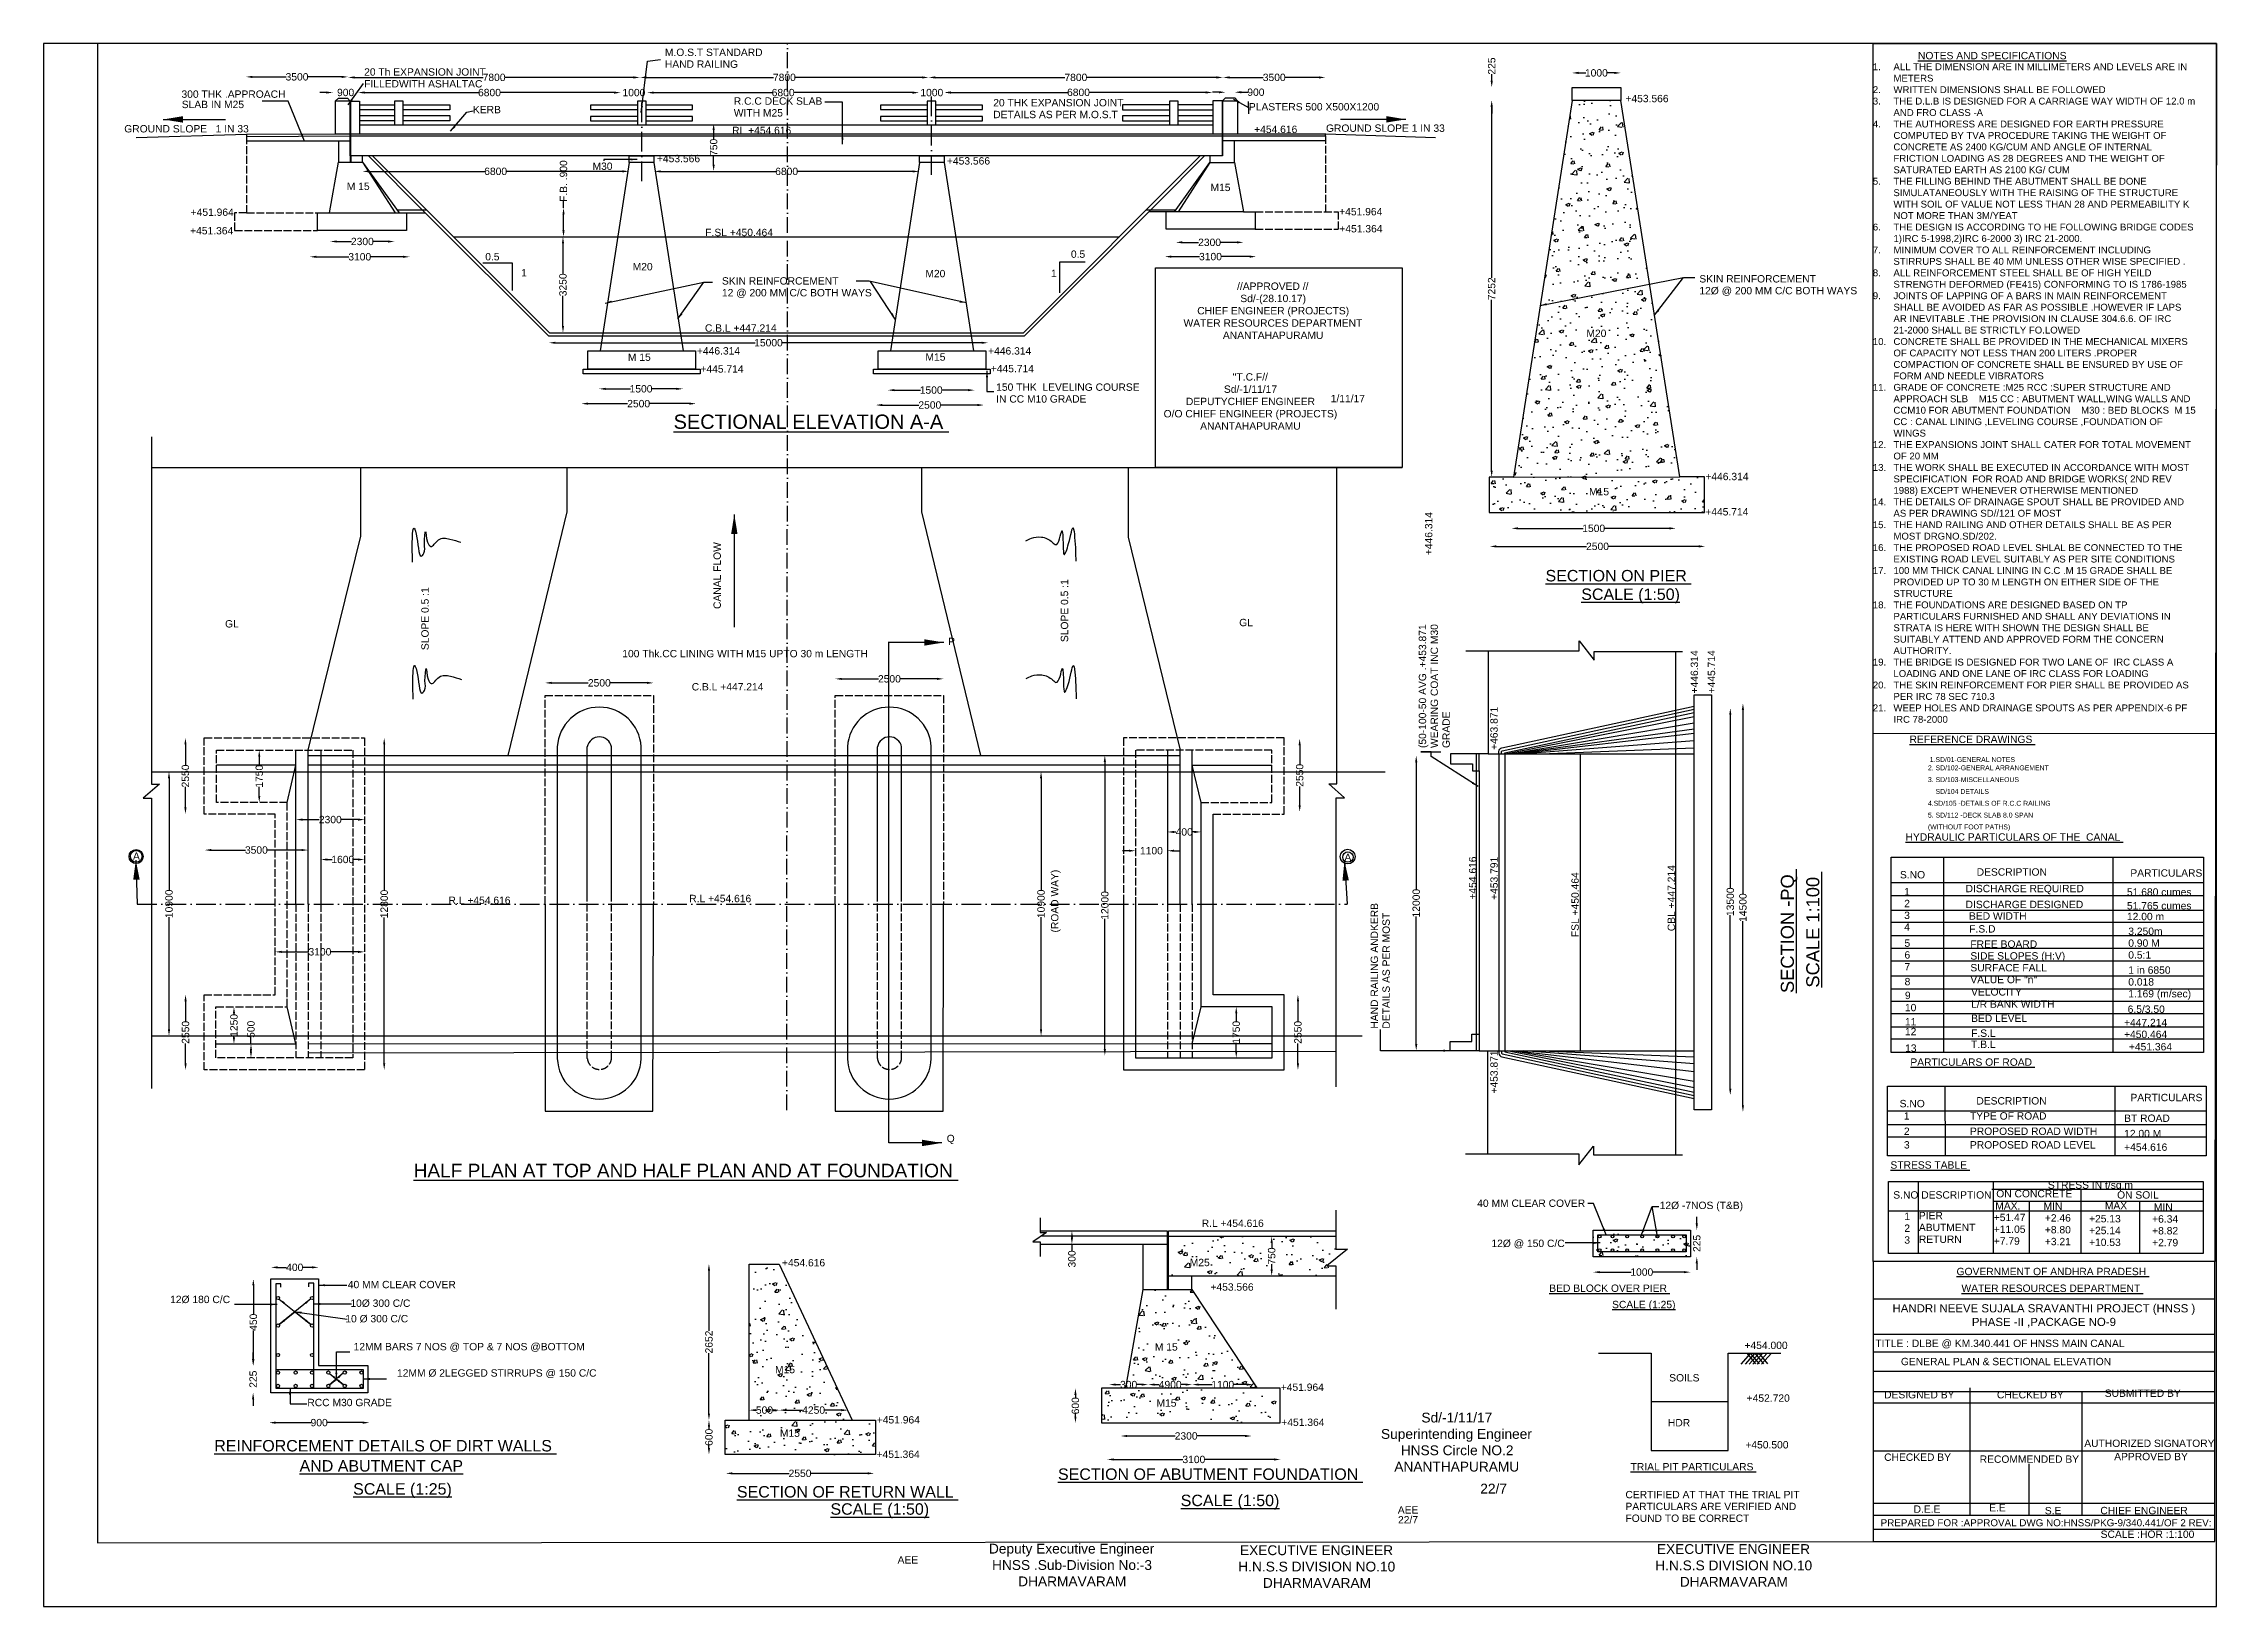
# Model space of a CAD drawing. Header units: millimetres. Extents: x 5124 to 2121361, y 2311 to 45650546.
# Drawn here: x 2054927 to 2121361, y 45602752 to 45650546 of the extents above.
import ezdxf

# ---------------------------------------------------------------- set-up
doc = ezdxf.new("R2010")
doc.units = ezdxf.units.MM
doc.header["$MEASUREMENT"] = 0
doc.linetypes.add('ACAD_ISO02W100', pattern=[15, 12, -3])
doc.linetypes.add('ACAD_ISO10W100', pattern=[18, 12, -3, 0, -3])
for name, color, linetype in [('DIMENSIONS', 7, 'Continuous'), ('DRAWING', 2, 'Continuous'), ('TEXT', 7, 'Continuous')]:
    doc.layers.add(name, color=color, linetype=linetype)
doc.styles.get("Standard").update_dxf_attribs({"font": 'arial.ttf', "height": 225})
doc.dimstyles.get("Standard").update_dxf_attribs({"dimtxt": 225, "dimasz": 200, "dimexe": 0.18, "dimexo": 0.0625, "dimgap": 0.09, "dimtad": 0, "dimdec": 0, "dimzin": 0, "dimdsep": 46, "dimtxsty": 'Standard', "dimcen": 0.09, "dimse1": 1, "dimse2": 1, "dimadec": 0, "dimazin": 0, "dimtfac": 1, "dimtdec": 0, "dimtofl": 0, "dimtmove": 0, "dimatfit": 3, "dimfxl": 1, "dimtolj": 1, "dimtzin": 0, "dimarcsym": 0})
pattern_1 = [(50, (0, 0), (1075.890274, -94.128202), [112.5, -1237.5]), (355, (0, 0), (-208.127, 1128.2882), [90, -990]), (100.4514, (89.7, -7.8), (867.764073, 1034.159313), [95.610285, -1051.713168]), (46.1842, (0, 300), (1600.861573, -248.27852), [168.75, -1856.25]), (96.6356, (133.4, 279.3), (1401.99406, 1461.176806), [143.41543, -1577.5695]), (351.1842, (0, 300), (1401.99292, 1461.1779), [135, -1485]), (21, (150, 225), (895.360578, -603.928336), [112.5, -1237.5]), (326, (150, 225), (364.972998, 1087.725068), [90, -990]), (71.4514, (224.6, 174.7), (1260.333943, 483.795745), [95.610285, -1051.713168]), (37.5, (0, 0), (18.239783, 499.3407807), [0, -978, 0, -1005, 0, -993.75]), (7.5, (0, 0), (394.604306, 591.617568), [0, -573, 0, -955.5, 0, -378.75]), (327.5, (-334.5, 0), (800.7336543, -33.8323076), [0, -375, 0, -1170, 0, -1552.5]), (317.5, (-484.5, 0), (874.779254, 150.157473), [0, -487.5, 0, -777, 0, -1102.5])]

msp = doc.modelspace()

# ---------------------------------------------------------------- texts
at = {"layer": 'DIMENSIONS', "color": 0}
msp.add_text('22/7', height=300, dxfattribs=at).set_placement((2098852.3, 45606207.9))
at = {"layer": 'DIMENSIONS', "color": 0, "char_height": 300, "attachment_point": 1}
for s, insert, width in [('\\A1;\\pi1300.5;Sd/-{\\A0;1/11/17\\P\\pi64.768;Superintending Engineer  \\P\\pi669.58;HNSS Circle NO.2 \\P\\pi472.51;ANANTHAPURAMU}', (2095751.9, 45608679.7), 4730.014), ('\\pi142.15;Deputy Executive Engineer  \\P\\pi237.31;HNSS .Sub-Division No:-3 \\P\\pi1035.3;DHARMAVARAM', (2083689.2, 45604671.7), 5313.084), ('\\pi335.33;EXECUTIVE ENGINEER  \\P\\pi284.58;H.N.S.S DIVISION NO.10 \\P\\pi1035.3;DHARMAVARAM', (2091170.7, 45604623.6), 5313.084), ('\\pi105.69;EXECUTIVE ENGINEER  \\P\\pi54.943;H.N.S.S DIVISION NO.10 \\P\\pi805.66;DHARMAVARAM', (2104146.2, 45604659.6), 4853.814)]:
    msp.add_mtext(s, dxfattribs=dict(at, insert=insert, width=width))
at = {"layer": 'TEXT', "color": 0}
for s, height, p in [('M.O.S.T STANDARD ', 225, (2073924.7, 45650163)), ('%%UNOTES AND SPECIFICATIONS', 225, (2112233.6, 45650061.9)), ('20 Th EXPANSION JOINT ', 225, (2064730.3, 45649562.2)), ('FILLEDWITH ASHALTAC ', 225, (2064730.3, 45649200.7)), ('HAND RAILING ', 225, (2073924.7, 45649801.6)), ('300 THK .APPROACH', 225, (2059146.4, 45648884.6)), ('SLAB IN M25', 225, (2059154.5, 45648569.3)), ('R.C.C DECK SLAB ', 225, (2076032, 45648673.5)), ('20 THK EXPANSION JOINT', 225, (2083962.6, 45648622.8)), ('+453.566', 225, (2103289.3, 45648749.3)), ('KERB', 225, (2068056.1, 45648411.5)), ('WITH M25', 225, (2076032, 45648312.1)), ('DETAILS AS PER M.O.S.T ', 225, (2083962.6, 45648261.4)), ('PLASTERS 500 X500X1200', 225, (2091778, 45648497.3)), ('GROUND SLOPE   1 IN 33', 225, (2057397.1, 45647825.5)), ('RL +454.616', 225, (2075980.6, 45647774.7)), ('+454.616', 225, (2091939.1, 45647807.6)), ('GROUND SLOPE 1 IN 33', 225, (2094135.4, 45647843.9)), ('M30', 225, (2071712.1, 45646680)), ('+453.566', 225, (2073680.6, 45646914.4)), ('+453.566', 225, (2082545.9, 45646843.8)), ('M 15', 225, (2064199.7, 45646064.7)), ('M15', 225, (2090604.6, 45646031.8)), ('+451.964', 225, (2059425.9, 45645274.3)), ('+451.964', 225, (2094538.4, 45645291.4)), ('+451.364', 225, (2059410.1, 45644708)), ('F.SL +450.464', 225, (2075158.6, 45644654.2)), ('+451.364', 225, (2094543, 45644768.7)), ('0.5', 225, (2068432.1, 45643913.4)), ('0.5', 225, (2086337.6, 45643992.1)), ('1', 225, (2069531.9, 45643422)), ('M20', 225, (2072939.6, 45643608.3)), ('M20', 225, (2081887.5, 45643397.4)), ('1', 225, (2085728.4, 45643403.3)), ('SKIN REINFORCEMENT ', 225, (2105550, 45643237.4)), ('SKIN REINFORCEMENT ', 225, (2075668.7, 45643173.5)), ('12 @ 200 MM C/C BOTH WAYS ', 225, (2075668.7, 45642812)), ('12Ø @ 200 MM C/C BOTH WAYS ', 225, (2105550, 45642875.9)), ('C.B.L +447.214', 225, (2075148.8, 45641732.1)), ('M20', 225, (2102096.4, 45641570.7)), ('M 15', 225, (2072793.8, 45640840.7)), ('+446.314', 225, (2074903.7, 45641035)), ('M15', 225, (2081889.6, 45640846.8)), ('+446.314', 225, (2083806, 45641033.4)), ('+445.714', 225, (2075010.9, 45640481.1)), ('+445.714', 225, (2083887.7, 45640491.1)), ('150 THK  LEVELING COURSE ', 225, (2084052.4, 45639925.4)), ('IN CC M10 GRADE ', 225, (2084052.4, 45639564)), ('1/11/17', 225, (2094279.4, 45639575.8)), ('%%USECTIONAL ELEVATION A-A ', 437.065, (2074190.6, 45638762.1)), ('M15 ', 225, (2102177.2, 45636731)), ('+446.314', 225, (2105732.8, 45637192.7)), ('+445.714', 225, (2105730.5, 45636114)), ('%%USECTION ON PIER ', 350, (2100847.1, 45634097.6)), ('%%USCALE (1:50)', 350, (2101939.8, 45633529.8)), ('GL', 225, (2060478.8, 45632687.9)), ('GL', 225, (2091481.6, 45632727.3)), ('P', 225, (2082585.8, 45632150.8)), ('100 Thk.CC LINING WITH M15 UPTO 30 m LENGTH ', 225, (2072622, 45631777.1)), ('C.B.L +447.214', 225, (2074744.4, 45630762.8)), ('%%UREFERENCE DRAWINGS ', 225, (2111975.1, 45629156.4)), ('2. SD/102-GENERAL ARRANGEMENT', 150, (2112538.5, 45628322.2)), ('1.SD/01-GENERAL NOTES ', 150, (2112591.6, 45628575)), ('3. SD/103-MISCELLANEOUS ', 150, (2112538.5, 45627960.8)), ('    SD/104 DETAILS ', 150, (2112538.5, 45627599.3)), ('4.SD/105 -DETAILS OF R.C.C RAILING', 150, (2112538.5, 45627237.9)), ('5. SD/112 -DECK SLAB 8.0 SPAN ', 150, (2112538.5, 45626876.4)), ('%%UHYDRAULIC PARTICULARS OF THE  CANAL ', 225, (2111853.3, 45626169.8)), ('(WITHOUT FOOT PATHS)', 150, (2112538.5, 45626515)), ('A', 225, (2057663.8, 45625585.4)), ('A', 225, (2094699.6, 45625549.4)), ('S.NO ', 225, (2111682.4, 45625015.7)), ('DESCRIPTION ', 225, (2114028, 45625100.2)), ('PARTICULARS ', 225, (2118725.5, 45625070)), ('R.L +454.616', 225, (2067309.7, 45624233)), ('R.L +454.616', 225, (2074668.1, 45624288.7)), ('2', 225, (2111811.9, 45624136)), ('1', 225, (2111811.9, 45624497.5)), ('DISCHARGE REQUIRED', 225, (2113688.4, 45624593.8)), ('DISCHARGE DESIGNED', 225, (2113688.4, 45624107.1)), ('51.680 cumes', 225, (2118621.6, 45624486.9)), ('51.765 cumes', 225, (2118621.6, 45624067.1)), ('4', 225, (2111811.9, 45623413.2)), ('3', 225, (2111811.9, 45623774.6)), ('BED WIDTH', 225, (2113792.4, 45623754.9)), ('F.S.D', 225, (2113800, 45623360.3)), ('12.00 m', 225, (2118621.6, 45623739)), ('3.250m', 225, (2118662.2, 45623287)), ('5', 225, (2111821, 45622925)), ('FREE BOARD', 225, (2113834.6, 45622895.5)), ('0.90 M', 225, (2118662.2, 45622925.6)), ('6', 225, (2111821, 45622563.6)), ('7', 225, (2111821, 45622202.2)), ('SIDE SLOPES (H:V)', 225, (2113834.6, 45622534.1)), ('SURFACE FALL', 225, (2113834.6, 45622172.6)), ('0.5:1', 225, (2118662.2, 45622564.2)), ('1 in 6850', 225, (2118662.2, 45622100.6)), ('8', 225, (2111824.5, 45621748.4)), ('9', 225, (2111834.1, 45621326)), ('VALUE OF "n"', 225, (2113834.6, 45621811.2)), ('VELOCITY ', 225, (2113857.5, 45621433.4)), ('0.018', 225, (2118662.2, 45621739.1)), ('1.169 (m/sec)', 225, (2118662.2, 45621377.7)), ('10', 225, (2111834.1, 45620954.1)), ('L/R BANK WIDTH ', 225, (2113857.5, 45621061.5)), ('BED LEVEL ', 225, (2113857.5, 45620627)), ('6.5/3.50', 225, (2118643.6, 45620904.8)), ('11', 225, (2111834.1, 45620519.5)), ('12', 225, (2111834.1, 45620220.8)), ('F.S.L', 225, (2113857.5, 45620171.5)), ('+447.214', 225, (2118532.1, 45620496.9)), ('+450.464', 225, (2118532.1, 45620135.5)), ('13', 225, (2111840.2, 45619713.4)), ('%%UPARTICULARS OF ROAD ', 225, (2112000.4, 45619286.9)), ('T.B.L', 225, (2113857.5, 45619830.8)), ('+451.364', 225, (2118680.8, 45619756.6)), ('S.NO ', 225, (2111672.5, 45618018.1)), ('DESCRIPTION ', 225, (2114018.1, 45618102.6)), ('PARTICULARS ', 225, (2118728.8, 45618203.8)), ('1', 225, (2111803.4, 45617640.8)), ('TYPE OF ROAD ', 225, (2113822.3, 45617640.8)), ('BT ROAD ', 225, (2118535.6, 45617570.6)), ('Q', 225, (2082539.9, 45616951.5)), ('3', 225, (2111803.4, 45616756.8)), ('2', 225, (2111803.4, 45617172)), ('PROPOSED ROAD WIDTH', 225, (2113822.3, 45617172)), ('PROPOSED ROAD LEVEL', 225, (2113822.3, 45616756.8)), ('+454.616', 225, (2118535.6, 45616686.6)), ('12.00 M', 225, (2118535.6, 45617101.7)), ('%%UHALF PLAN AT TOP AND HALF PLAN AND AT FOUNDATION ', 417.198, (2066243.7, 45615875)), ('%%USTRESS TABLE ', 225, (2111391.2, 45616140.8)), ('STRESS IN t/sq.m', 225, (2116204.4, 45615529.5)), ('40 MM CLEAR COVER ', 225, (2098758.5, 45614971.7)), ('12Ø -7NOS (T&B)', 225, (2104336.7, 45614905.4)), ('S.NO DESCRIPTION', 225, (2111478.2, 45615225.6)), ('MAX.', 225, (2114595.8, 45614890.4)), ('ON CONCRETE ', 225, (2114627, 45615264.2)), ('MIN ', 225, (2116071.6, 45614881.8)), ('MAX', 225, (2117945.8, 45614897.5)), ('ON SOIL ', 225, (2118320.6, 45615225.2)), ('MIN ', 225, (2119443.6, 45614855.3)), ('R.L +454.616', 225, (2090336.7, 45614358.5)), ('2', 225, (2111815.8, 45614208.3)), ('1', 225, (2111815.8, 45614569.7)), ('ABUTMENT ', 225, (2112260.9, 45614231.7)), ('PIER ', 225, (2112260.9, 45614593.1)), ('+51.47', 225, (2114550.1, 45614538.1)), ('+11.05', 225, (2114550.1, 45614176.7)), ('+2.46', 225, (2116111.9, 45614522.5)), ('+8.80', 225, (2116111.9, 45614161.1)), ('+25.13', 225, (2117462.8, 45614499.1)), ('+25.14', 225, (2117462.8, 45614137.7)), ('+6.34', 225, (2119391.6, 45614491.3)), ('+8.82', 225, (2119391.6, 45614129.9)), ('12Ø @ 150 C/C', 225, (2099192.1, 45613744.8)), ('3', 225, (2111815.8, 45613846.8)), ('RETURN ', 225, (2112260.9, 45613870.2)), ('+7.79', 225, (2114550.1, 45613815.2)), ('+3.21', 225, (2116111.9, 45613799.6)), ('+10.53', 225, (2117462.8, 45613776.2)), ('+2.79', 225, (2119391.6, 45613768.4)), ('+454.616', 225, (2077504.2, 45613152.4)), ('M25', 225, (2089970, 45613159.2)), ('%%UGOVERNMENT OF ANDHRA PRADESH ', 225, (2113412.3, 45612884.3)), ('12Ø 180 C/C', 225, (2058797.9, 45612030)), ('40 MM CLEAR COVER ', 225, (2064231.5, 45612484.7)), ('+453.566', 225, (2090603.4, 45612409.7)), ('%%UBED BLOCK OVER PIER ', 225, (2100961.2, 45612373.2)), ('%%UWATER RESOURCES DEPARTMENT ', 225, (2113562.9, 45612372.9)), ('10 Ø 300 C/C', 225, (2064155.3, 45611441.6)), ('10Ø 300 C/C ', 225, (2064310, 45611915.5)), ('%%USCALE (1:25)', 225, (2102881.2, 45611874.4)), ('TITLE : DLBE @ KM.340.441 OF HNSS MAIN CANAL ', 225, (2110928.5, 45610688)), ('12MM BARS 7 NOS @ TOP & 7 NOS @BOTTOM ', 225, (2064408.3, 45610586.8)), ('M 15 ', 225, (2088903.3, 45610577.5)), ('+454.000', 225, (2106929.1, 45610625.5)), ('GENERAL PLAN & SECTIONAL ELEVATION ', 225, (2111711.3, 45610131.4)), ('12MM Ø 2LEGGED STIRRUPS @ 150 C/C ', 225, (2065734.9, 45609781.5)), ('M15', 225, (2077291.6, 45609886.3)), ('+451.964', 225, (2092751.2, 45609346)), ('SOILS ', 225, (2104628, 45609634.3)), ('RCC M30 GRADE', 225, (2062994.1, 45608877.9)), ('M15 ', 225, (2088953.3, 45608862)), ('+452.720', 225, (2106995.3, 45609013.1)), ('DESIGNED BY ', 225, (2111199.2, 45609117.2)), ('CHECKED BY ', 225, (2114646.5, 45609117.2)), ('SUBMITTED BY', 225, (2117943.2, 45609162.3)), ('+451.964', 225, (2080401.3, 45608349.1)), ('+451.364', 225, (2092769, 45608273.8)), ('HDR ', 225, (2104588.3, 45608259.8)), ('%%UREINFORCEMENT DETAILS OF DIRT WALLS ', 350, (2060148.9, 45607494)), ('M15', 225, (2077441.3, 45607941.6)), ('+450.500', 225, (2106955.6, 45607585.8)), ('AUTHORIZED SIGNATORY', 225, (2117317, 45607630.9)), ('%%UAND ABUTMENT CAP', 350, (2062756, 45606877.8)), ('+451.364', 225, (2080395.5, 45607296)), ('%%USECTION OF ABUTMENT FOUNDATION ', 350, (2085942.5, 45606624.8)), ('%%UTRIAL PIT PARTICULARS ', 225, (2103447.7, 45606914.7)), ('CHECKED BY ', 225, (2111199.2, 45607206.7)), ('RECOMMENDED BY ', 225, (2114119.6, 45607146.5)), ('APPROVED BY', 225, (2118230.9, 45607225.9)), ('%%USCALE (1:25)', 350, (2064394.3, 45606173.7)), ('%%USECTION OF RETURN WALL ', 350, (2076125.8, 45606085.7)), ('CERTIFIED AT THAT THE TRIAL PIT ', 225, (2103290, 45606062.6)), ('%%USCALE (1:50)', 350, (2078985.8, 45605559.2)), ('%%USCALE (1:50)', 350, (2089693.4, 45605821.6)), ('AEE ', 225, (2096331.6, 45605592.3)), ('PARTICULARS ARE VERIFIED AND ', 225, (2103290, 45605701.2)), ('FOUND TO BE CORRECT', 225, (2103290, 45605339.8)), ('D.E.E', 225, (2112099.8, 45605617.9)), ('E.E', 225, (2114408.4, 45605661.8)), ('S.E', 225, (2116111.1, 45605572.6)), ('CHIEF ENGINEER ', 225, (2117808.4, 45605574.8)), ('22/7', 225, (2096337.4, 45605291.9)), ('PREPARED FOR :APPROVAL DWG NO:HNSS/PKG-9/340.441/OF 2 REV:', 215, (2111092.4, 45605206.5)), ('SCALE :HOR :1:100', 225, (2117817.9, 45604850.5)), ('AEE', 225, (2081038.9, 45604065.7))]:
    msp.add_text(s, height=height, dxfattribs=at).set_placement(p)
for s, height, p in [('+446.314', 225, (2097386.7, 45634899.2)), ('CANAL FLOW ', 225, (2075635.4, 45633253.7)), ('SLOPE 0.5 :1', 225, (2086253.8, 45632241.5)), ('SLOPE 0.5 :1', 225, (2066703, 45631996.5)), ('(50-100-50 AVG .+453.871 ', 225, (2097197.4, 45629002)), ('WEARING COAT INC M30', 225, (2097558.9, 45629002)), ('+446.314', 225, (2105510.1, 45630670.1)), ('+445.714', 225, (2106032.5, 45630672.1)), ('+463.871', 225, (2099384.2, 45628944.8)), ('GRADE', 225, (2097920.3, 45629002)), ('+454.616', 225, (2098731.1, 45624366.9)), ('+453.791', 225, (2099385.7, 45624358)), ('(ROAD WAY)', 225, (2085954.7, 45623361.7)), ('FSL +450.464', 225, (2101862.5, 45623220.2)), ('CBL +447.214', 225, (2104805.7, 45623402)), ('%%USECTION -PQ ', 400, (2108440.5, 45621510.4)), ('%%USCALE 1:100 ', 400, (2109218, 45621676.1)), ('HAND RAILING ANDKERB ', 225, (2095725.4, 45620421.8)), ('DETAILS AS PER MOST', 225, (2096086.8, 45620421.8)), ('+453.871', 225, (2099385.2, 45618437.2))]:
    msp.add_text(s, height=height, rotation=90, dxfattribs=at).set_placement(p)
at = {"layer": 'TEXT', "color": 0, "attachment_point": 1}
for s, insert, char_height, width in [('\\pi-630,l840,t840;1.^IALL THE DIMENSION ARE IN MILLIMETERS AND LEVELS ARE IN METERS\\P2.^IWRITTEN DIMENSIONS SHALL BE FOLLOWED \\P3.^ITHE D.L.B IS DESIGNED FOR A CARRIAGE WAY WIDTH OF 12.0 m AND FRO CLASS -A \\P4.^ITHE AUTHORESS ARE DESIGNED FOR EARTH PRESSURE COMPUTED BY TVA PROCEDURE TAKING THE WEIGHT OF CONCRETE AS 2400 KG/CUM AND ANGLE OF INTERNAL FRICTION LOADING AS 28 DEGREES AND THE WEIGHT OF SATURATED EARTH AS 2100 KG/ CUM\\P5.^ITHE FILLING BEHIND THE ABUTMENT SHALL BE DONE SIMULATANEOUSLY WITH THE RAISING OF THE STRUCTURE WITH SOIL OF VALUE NOT LESS THAN 28 AND PERMEABILITY K NOT MORE THAN 3M/YEAT \\P6.^ITHE DESIGN IS ACCORDING TO HE FOLLOWING BRIDGE CODES 1)IRC 5-1998,2)IRC 6-2000 3) IRC 21-2000.\\P7.^IMINIMUM COVER TO ALL REINFORCEMENT INCLUDING STIRRUPS SHALL BE 40 MM UNLESS OTHER WISE SPECIFIED .\\P8.^IALL REINFORCEMENT STEEL SHALL BE OF HIGH YEILD STRENGTH DEFORMED (FE415) CONFORMING TO IS 1786-1985\\P9.^IJOINTS OF LAPPING OF A BARS IN MAIN REINFORCEMENT SHALL BE AVOIDED AS FAR AS POSSIBLE .HOWEVER IF LAPS AR INEVITABLE .THE PROVISION IN CLAUSE 304.6.6. OF IRC 21-2000 SHALL BE STRICTLY FO.LOWED \\P10.^ICONCRETE SHALL BE PROVIDED IN THE MECHANICAL MIXERS OF CAPACITY NOT LESS THAN 200 LITERS .PROPER COMPACTION OF CONCRETE SHALL BE ENSURED BY USE OF FORM AND NEEDLE VIBRATORS\\P11.^IGRADE OF CONCRETE :M25 RCC :SUPER STRUCTURE AND APPROACH SLB    M15 CC : ABUTMENT WALL,WING WALLS AND CCM10 FOR ABUTMENT FOUNDATION    M30 : BED BLOCKS  M 15 CC : CANAL LINING ,LEVELING COURSE ,FOUNDATION OF WINGS \\P12.^ITHE EXPANSIONS JOINT SHALL CATER FOR TOTAL MOVEMENT OF 20 MM\\P13.^ITHE WORK SHALL BE EXECUTED IN ACCORDANCE WITH MOST SPECIFICATION  FOR ROAD AND BRIDGE WORKS( 2ND REV 1988) EXCEPT WHENEVER OTHERWISE MENTIONED\\P14.^ITHE DETAILS OF DRAINAGE SPOUT SHALL BE PROVIDED AND AS PER DRAWING SD//121 OF MOST \\P15.^ITHE HAND RAILING AND OTHER DETAILS SHALL BE AS PER MOST DRGNO.SD/202.\\P16.^ITHE PROPOSED ROAD LEVEL SHLAL BE CONNECTED TO THE EXISTING ROAD LEVEL SUITABLY AS PER SITE CONDITIONS \\P17.^I100 MM THICK CANAL LINING IN C.C .M 15 GRADE SHALL BE PROVIDED UP TO 30 M LENGTH ON EITHER SIDE OF THE STRUCTURE \\P18.^ITHE FOUNDATIONS ARE DESIGNED BASED ON TP PARTICULARS FURNISHED AND SHALL ANY DEVIATIONS IN STRATA IS HERE WITH SHOWN THE DESIGN SHALL BE SUITABLY ATTEND AND APPROVED FORM THE CONCERN AUTHORITY. \\P19.^ITHE BRIDGE IS DESIGNED FOR TWO LANE OF  IRC CLASS A LOADING AND ONE LANE OF IRC CLASS FOR LOADING \\P20.^ITHE SKIN REINFORCEMENT FOR PIER SHALL BE PROVIDED AS PER IRC 78 SEC 710.3 \\P21.^IWEEP HOLES AND DRAINAGE SPOUTS AS PER APPENDIX-6 PF IRC 78-2000', (2110643.1, 45649938.5), 210, 10061.539), ('\\pi1685;//APPROVED // \\P\\pi1784.8;Sd/-(28.10.17) \\P\\pi467.57;CHIEF ENGINEER (PROJECTS) \\P\\pi48.73;WATER RESOURCES DEPARTMENT  \\P\\pi1252.5;ANANTAHAPURAMU ', (2089731.5, 45643236.9), 225, 5553.479), ("\\pi2121.2;''T.C.F// \\P\\pi1856.1;{\\A1;Sd/-}1/11/17\\P\\pi695.11;DEPUTYCHIEF ENGINEER \\P\\pi13.276;O/O CHIEF ENGINEER (PROJECTS) \\P\\pi1130.3;ANANTAHAPURAMU  ", (2089158.1, 45640463), 225, 5308.987), ('\\pi465.85;HANDRI NEEVE SUJALA SRAVANTHI PROJECT (HNSS )  \\P\\pi2892.3;PHASE -II ,PACKAGE NO-9', (2110988.7, 45611996.1), 250, 10147.772)]:
    msp.add_mtext(s, dxfattribs=dict(at, insert=insert, char_height=char_height, width=width))

# ---------------------------------------------------------------- blocks, each defined once
blk = doc.blocks.new('*D54')
at = {"layer": 'Defpoints', "color": 0, "transparency": 16777216}
for p in [(2061115, 45649507), (2064241, 45649524), (2064241, 45649507)]:
    blk.add_point(p, dxfattribs=at)
at = {"layer": 'TEXT', "color": 0, "lineweight": -2, "transparency": 16777216}
for p, q in [((2061315, 45649524), (2062342, 45649524)), ((2064041, 45649524), (2063014, 45649524))]:
    blk.add_line(p, q, dxfattribs=at)
at = {"layer": 'TEXT', "color": 0, "transparency": 16777216}
for points in [[(2061315, 45649557), (2061315, 45649490), (2061115, 45649524)], [(2064041, 45649557), (2064041, 45649490), (2064241, 45649524)]]:
    blk.add_solid(points, dxfattribs=at)
at = {"layer": 'TEXT', "color": 0, "transparency": 16777216, "insert": (2062678, 45649524), "char_height": 225, "attachment_point": 5}
blk.add_mtext('\\A1;3500', dxfattribs=at)
blk = doc.blocks.new('*D55')
at = {"layer": 'Defpoints', "color": 0, "transparency": 16777216}
for p in [(2064241, 45649507), (2073164, 45649507), (2073164, 45649507)]:
    blk.add_point(p, dxfattribs=at)
at = {"layer": 'TEXT', "color": 0, "lineweight": -2, "transparency": 16777216}
for p, q in [((2064441, 45649507), (2068368, 45649507)), ((2072964, 45649507), (2069037, 45649507))]:
    blk.add_line(p, q, dxfattribs=at)
at = {"layer": 'TEXT', "color": 0, "transparency": 16777216}
for points in [[(2064441, 45649540), (2064441, 45649473), (2064241, 45649507)], [(2072964, 45649540), (2072964, 45649473), (2073164, 45649507)]]:
    blk.add_solid(points, dxfattribs=at)
at = {"layer": 'TEXT', "color": 0, "transparency": 16777216, "insert": (2068703, 45649507), "char_height": 225, "attachment_point": 5}
blk.add_mtext('\\A1;7800', dxfattribs=at)
blk = doc.blocks.new('*D56')
at = {"layer": 'Defpoints', "color": 0, "transparency": 16777216}
for p in [(2073164, 45649507), (2081992, 45649507), (2081992, 45649507)]:
    blk.add_point(p, dxfattribs=at)
at = {"layer": 'TEXT', "color": 0, "lineweight": -2, "transparency": 16777216}
for p, q in [((2073364, 45649507), (2077243, 45649507)), ((2081792, 45649507), (2077913, 45649507))]:
    blk.add_line(p, q, dxfattribs=at)
at = {"layer": 'TEXT', "color": 0, "transparency": 16777216}
for points in [[(2073364, 45649540), (2073364, 45649473), (2073164, 45649507)], [(2081792, 45649540), (2081792, 45649473), (2081992, 45649507)]]:
    blk.add_solid(points, dxfattribs=at)
at = {"layer": 'TEXT', "color": 0, "transparency": 16777216, "insert": (2077578, 45649507), "char_height": 225, "attachment_point": 5}
blk.add_mtext('\\A1;7800', dxfattribs=at)
blk = doc.blocks.new('*D57')
at = {"layer": 'Defpoints', "color": 0, "transparency": 16777216}
for p in [(2081992, 45649507), (2090987, 45649507), (2090987, 45649507)]:
    blk.add_point(p, dxfattribs=at)
at = {"layer": 'TEXT', "color": 0, "lineweight": -2, "transparency": 16777216}
for p, q in [((2082192, 45649507), (2086155, 45649507)), ((2090787, 45649507), (2086824, 45649507))]:
    blk.add_line(p, q, dxfattribs=at)
at = {"layer": 'TEXT', "color": 0, "transparency": 16777216}
for points in [[(2082192, 45649540), (2082192, 45649473), (2081992, 45649507)], [(2090787, 45649540), (2090787, 45649473), (2090987, 45649507)]]:
    blk.add_solid(points, dxfattribs=at)
at = {"layer": 'TEXT', "color": 0, "transparency": 16777216, "insert": (2086489, 45649507), "char_height": 225, "attachment_point": 5}
blk.add_mtext('\\A1;7800', dxfattribs=at)
blk = doc.blocks.new('*D58')
at = {"layer": 'Defpoints', "color": 0, "transparency": 16777216}
for p in [(2090987, 45649507), (2094118, 45649507), (2094118, 45649507)]:
    blk.add_point(p, dxfattribs=at)
at = {"layer": 'TEXT', "color": 0, "lineweight": -2, "transparency": 16777216}
for p, q in [((2091187, 45649507), (2092217, 45649507)), ((2093918, 45649507), (2092888, 45649507))]:
    blk.add_line(p, q, dxfattribs=at)
at = {"layer": 'TEXT', "color": 0, "transparency": 16777216}
for points in [[(2091187, 45649540), (2091187, 45649473), (2090987, 45649507)], [(2093918, 45649540), (2093918, 45649473), (2094118, 45649507)]]:
    blk.add_solid(points, dxfattribs=at)
at = {"layer": 'TEXT', "color": 0, "transparency": 16777216, "insert": (2092553, 45649507), "char_height": 225, "attachment_point": 5}
blk.add_mtext('\\A1;3500', dxfattribs=at)
blk = doc.blocks.new('*D59')
at = {"layer": 'Defpoints', "color": 0, "transparency": 16777216}
for p in [(2091062, 45648886), (2091344, 45649054), (2091344, 45648886)]:
    blk.add_point(p, dxfattribs=at)
at = {"layer": 'TEXT', "color": 0, "lineweight": -2, "transparency": 16777216}
for p, q in [((2090862, 45649054), (2090662, 45649054)), ((2091544, 45649054), (2091744, 45649054))]:
    blk.add_line(p, q, dxfattribs=at)
at = {"layer": 'TEXT', "color": 0, "transparency": 16777216}
for points in [[(2090862, 45649088), (2090862, 45649021), (2091062, 45649054)], [(2091544, 45649088), (2091544, 45649021), (2091344, 45649054)]]:
    blk.add_solid(points, dxfattribs=at)
at = {"layer": 'TEXT', "color": 0, "transparency": 16777216, "insert": (2091992, 45649054), "char_height": 225, "attachment_point": 5}
blk.add_mtext('\\A1;900', dxfattribs=at)
blk = doc.blocks.new('*D60')
at = {"layer": 'Defpoints', "color": 0, "transparency": 16777216}
for p in [(2082476, 45649054), (2082476, 45649049), (2090662, 45649054)]:
    blk.add_point(p, dxfattribs=at)
at = {"layer": 'TEXT', "color": 0, "lineweight": -2, "transparency": 16777216}
for p, q in [((2082676, 45649049), (2086233, 45649049)), ((2090462, 45649049), (2086905, 45649049))]:
    blk.add_line(p, q, dxfattribs=at)
at = {"layer": 'TEXT', "color": 0, "transparency": 16777216}
for points in [[(2082676, 45649082), (2082676, 45649015), (2082476, 45649049)], [(2090462, 45649082), (2090462, 45649015), (2090662, 45649049)]]:
    blk.add_solid(points, dxfattribs=at)
at = {"layer": 'TEXT', "color": 0, "transparency": 16777216, "insert": (2086569, 45649049), "char_height": 225, "attachment_point": 5}
blk.add_mtext('\\A1;6800', dxfattribs=at)
blk = doc.blocks.new('*D61')
at = {"layer": 'Defpoints', "color": 0, "transparency": 16777216}
for p in [(2081693, 45649049), (2081693, 45649043), (2082476, 45649049)]:
    blk.add_point(p, dxfattribs=at)
at = {"layer": 'TEXT', "color": 0, "lineweight": -2, "transparency": 16777216}
for p, q in [((2081493, 45649043), (2081293, 45649043)), ((2082676, 45649043), (2082876, 45649043))]:
    blk.add_line(p, q, dxfattribs=at)
at = {"layer": 'TEXT', "color": 0, "transparency": 16777216}
for points in [[(2081493, 45649076), (2081493, 45649010), (2081693, 45649043)], [(2082676, 45649076), (2082676, 45649010), (2082476, 45649043)]]:
    blk.add_solid(points, dxfattribs=at)
at = {"layer": 'TEXT', "color": 0, "transparency": 16777216, "insert": (2082085, 45649043), "char_height": 225, "attachment_point": 5}
blk.add_mtext('\\A1;1000', dxfattribs=at)
blk = doc.blocks.new('*D62')
at = {"layer": 'Defpoints', "color": 0, "transparency": 16777216}
for p in [(2073382, 45649044), (2073382, 45649043), (2081698, 45649044)]:
    blk.add_point(p, dxfattribs=at)
at = {"layer": 'TEXT', "color": 0, "lineweight": -2, "transparency": 16777216}
for p, q in [((2073582, 45649043), (2077204, 45649043)), ((2081498, 45649043), (2077876, 45649043))]:
    blk.add_line(p, q, dxfattribs=at)
at = {"layer": 'TEXT', "color": 0, "transparency": 16777216}
for points in [[(2073582, 45649076), (2073582, 45649009), (2073382, 45649043)], [(2081498, 45649076), (2081498, 45649009), (2081698, 45649043)]]:
    blk.add_solid(points, dxfattribs=at)
at = {"layer": 'TEXT', "color": 0, "transparency": 16777216, "insert": (2077540, 45649043), "char_height": 225, "attachment_point": 5}
blk.add_mtext('\\A1;6800', dxfattribs=at)
blk = doc.blocks.new('*D63')
at = {"layer": 'Defpoints', "color": 0, "transparency": 16777216}
for p in [(2072573, 45649044), (2072573, 45649043), (2073382, 45649044)]:
    blk.add_point(p, dxfattribs=at)
at = {"layer": 'TEXT', "color": 0, "lineweight": -2, "transparency": 16777216}
for p, q in [((2072373, 45649043), (2072173, 45649043)), ((2073582, 45649043), (2073782, 45649043))]:
    blk.add_line(p, q, dxfattribs=at)
at = {"layer": 'TEXT', "color": 0, "transparency": 16777216}
for points in [[(2072373, 45649076), (2072373, 45649009), (2072573, 45649043)], [(2073582, 45649076), (2073582, 45649009), (2073382, 45649043)]]:
    blk.add_solid(points, dxfattribs=at)
at = {"layer": 'TEXT', "color": 0, "transparency": 16777216, "insert": (2072978, 45649043), "char_height": 225, "attachment_point": 5}
blk.add_mtext('\\A1;1000', dxfattribs=at)
blk = doc.blocks.new('*D64')
at = {"layer": 'Defpoints', "color": 0, "transparency": 16777216}
for p in [(2064551, 45649044), (2064551, 45649043), (2072573, 45649043)]:
    blk.add_point(p, dxfattribs=at)
at = {"layer": 'TEXT', "color": 0, "lineweight": -2, "transparency": 16777216}
for p, q in [((2064751, 45649044), (2068226, 45649044)), ((2072373, 45649044), (2068898, 45649044))]:
    blk.add_line(p, q, dxfattribs=at)
at = {"layer": 'TEXT', "color": 0, "transparency": 16777216}
for points in [[(2064751, 45649077), (2064751, 45649011), (2064551, 45649044)], [(2072373, 45649077), (2072373, 45649011), (2072573, 45649044)]]:
    blk.add_solid(points, dxfattribs=at)
at = {"layer": 'TEXT', "color": 0, "transparency": 16777216, "insert": (2068562, 45649044), "char_height": 225, "attachment_point": 5}
blk.add_mtext('\\A1;6800', dxfattribs=at)
blk = doc.blocks.new('*D65')
at = {"layer": 'Defpoints', "color": 0, "transparency": 16777216}
for p in [(2063777, 45649046), (2063777, 45649043), (2064551, 45649043)]:
    blk.add_point(p, dxfattribs=at)
at = {"layer": 'TEXT', "color": 0, "lineweight": -2, "transparency": 16777216}
for p, q in [((2063577, 45649046), (2063377, 45649046)), ((2064751, 45649046), (2064951, 45649046))]:
    blk.add_line(p, q, dxfattribs=at)
at = {"layer": 'TEXT', "color": 0, "transparency": 16777216}
for points in [[(2063577, 45649079), (2063577, 45649013), (2063777, 45649046)], [(2064751, 45649079), (2064751, 45649013), (2064551, 45649046)]]:
    blk.add_solid(points, dxfattribs=at)
at = {"layer": 'TEXT', "color": 0, "transparency": 16777216, "insert": (2064164, 45649046), "char_height": 225, "attachment_point": 5}
blk.add_mtext('\\A1;900', dxfattribs=at)
blk = doc.blocks.new('*D66')
at = {"layer": 'Defpoints', "color": 0, "transparency": 16777216}
for p in [(2064681, 45646917), (2072821, 45646635), (2072821, 45646635)]:
    blk.add_point(p, dxfattribs=at)
at = {"layer": 'TEXT', "color": 0, "lineweight": -2, "transparency": 16777216}
for p, q in [((2064881, 45646635), (2068415, 45646635)), ((2072621, 45646635), (2069087, 45646635))]:
    blk.add_line(p, q, dxfattribs=at)
at = {"layer": 'TEXT', "color": 0, "transparency": 16777216}
for points in [[(2064881, 45646669), (2064881, 45646602), (2064681, 45646635)], [(2072621, 45646669), (2072621, 45646602), (2072821, 45646635)]]:
    blk.add_solid(points, dxfattribs=at)
at = {"layer": 'TEXT', "color": 0, "transparency": 16777216, "insert": (2068751, 45646635), "char_height": 225, "attachment_point": 5}
blk.add_mtext('\\A1;6800', dxfattribs=at)
blk = doc.blocks.new('*D67')
at = {"layer": 'Defpoints', "color": 0, "transparency": 16777216}
for p in [(2073597, 45646646), (2081697, 45646633), (2081697, 45646538)]:
    blk.add_point(p, dxfattribs=at)
at = {"layer": 'TEXT', "color": 0, "lineweight": -2, "transparency": 16777216}
for p, q in [((2073797, 45646633), (2077311, 45646633)), ((2081497, 45646633), (2077984, 45646633))]:
    blk.add_line(p, q, dxfattribs=at)
at = {"layer": 'TEXT', "color": 0, "transparency": 16777216}
for points in [[(2073797, 45646666), (2073797, 45646600), (2073597, 45646633)], [(2081497, 45646666), (2081497, 45646600), (2081697, 45646633)]]:
    blk.add_solid(points, dxfattribs=at)
at = {"layer": 'TEXT', "color": 0, "transparency": 16777216, "insert": (2077647, 45646633), "char_height": 225, "attachment_point": 5}
blk.add_mtext('\\A1;6800', dxfattribs=at)
blk = doc.blocks.new('*D68')
at = {"layer": 'Defpoints', "color": 0, "transparency": 16777216}
for p in [(2089541, 45644443), (2091613, 45644464), (2091613, 45644443)]:
    blk.add_point(p, dxfattribs=at)
at = {"layer": 'TEXT', "color": 0, "lineweight": -2, "transparency": 16777216}
for p, q in [((2089741, 45644464), (2090240, 45644464)), ((2091413, 45644464), (2090915, 45644464))]:
    blk.add_line(p, q, dxfattribs=at)
at = {"layer": 'TEXT', "color": 0, "transparency": 16777216}
for points in [[(2089741, 45644498), (2089741, 45644431), (2089541, 45644464)], [(2091413, 45644498), (2091413, 45644431), (2091613, 45644464)]]:
    blk.add_solid(points, dxfattribs=at)
at = {"layer": 'TEXT', "color": 0, "transparency": 16777216, "insert": (2090577, 45644464), "char_height": 225, "attachment_point": 5}
blk.add_mtext('\\A1;2300', dxfattribs=at)
blk = doc.blocks.new('*D69')
at = {"layer": 'Defpoints', "color": 0, "transparency": 16777216}
for p in [(2089207, 45644044), (2089207, 45644028), (2092002, 45644044)]:
    blk.add_point(p, dxfattribs=at)
at = {"layer": 'TEXT', "color": 0, "lineweight": -2, "transparency": 16777216}
for p, q in [((2089407, 45644028), (2090269, 45644028)), ((2091802, 45644028), (2090940, 45644028))]:
    blk.add_line(p, q, dxfattribs=at)
at = {"layer": 'TEXT', "color": 0, "transparency": 16777216}
for points in [[(2089407, 45644061), (2089407, 45643994), (2089207, 45644028)], [(2091802, 45644061), (2091802, 45643994), (2092002, 45644028)]]:
    blk.add_solid(points, dxfattribs=at)
at = {"layer": 'TEXT', "color": 0, "transparency": 16777216, "insert": (2090604, 45644028), "char_height": 225, "attachment_point": 5}
blk.add_mtext('\\A1;3100', dxfattribs=at)
blk = doc.blocks.new('*D70')
at = {"layer": 'Defpoints', "color": 0, "transparency": 16777216}
for p in [(2080743, 45639958), (2083389, 45639958), (2083389, 45639946)]:
    blk.add_point(p, dxfattribs=at)
at = {"layer": 'TEXT', "color": 0, "lineweight": -2, "transparency": 16777216}
for p, q in [((2080943, 45639946), (2081741, 45639946)), ((2083189, 45639946), (2082391, 45639946))]:
    blk.add_line(p, q, dxfattribs=at)
at = {"layer": 'TEXT', "color": 0, "transparency": 16777216}
for points in [[(2080943, 45639979), (2080943, 45639912), (2080743, 45639946)], [(2083189, 45639979), (2083189, 45639912), (2083389, 45639946)]]:
    blk.add_solid(points, dxfattribs=at)
at = {"layer": 'TEXT', "color": 0, "transparency": 16777216, "insert": (2082066, 45639946), "char_height": 225, "attachment_point": 5}
blk.add_mtext('\\A1;1500', dxfattribs=at)
blk = doc.blocks.new('*D71')
at = {"layer": 'Defpoints', "color": 0, "transparency": 16777216}
for p in [(2080371, 45639544), (2080371, 45639490), (2083677, 45639544)]:
    blk.add_point(p, dxfattribs=at)
at = {"layer": 'TEXT', "color": 0, "lineweight": -2, "transparency": 16777216}
for p, q in [((2080571, 45639490), (2081686, 45639490)), ((2083477, 45639490), (2082361, 45639490))]:
    blk.add_line(p, q, dxfattribs=at)
at = {"layer": 'TEXT', "color": 0, "transparency": 16777216}
for points in [[(2080571, 45639523), (2080571, 45639456), (2080371, 45639490)], [(2083477, 45639523), (2083477, 45639456), (2083677, 45639490)]]:
    blk.add_solid(points, dxfattribs=at)
at = {"layer": 'TEXT', "color": 0, "transparency": 16777216, "insert": (2082024, 45639490), "char_height": 225, "attachment_point": 5}
blk.add_mtext('\\A1;2500', dxfattribs=at)
blk = doc.blocks.new('*D72')
at = {"layer": 'Defpoints', "color": 0, "transparency": 16777216}
for p in [(2071912, 45639985), (2074477, 45639985), (2074477, 45639985)]:
    blk.add_point(p, dxfattribs=at)
at = {"layer": 'TEXT', "color": 0, "lineweight": -2, "transparency": 16777216}
for p, q in [((2072112, 45639985), (2072870, 45639985)), ((2074277, 45639985), (2073520, 45639985))]:
    blk.add_line(p, q, dxfattribs=at)
at = {"layer": 'TEXT', "color": 0, "transparency": 16777216}
for points in [[(2072112, 45640018), (2072112, 45639952), (2071912, 45639985)], [(2074277, 45640018), (2074277, 45639952), (2074477, 45639985)]]:
    blk.add_solid(points, dxfattribs=at)
at = {"layer": 'TEXT', "color": 0, "transparency": 16777216, "insert": (2073195, 45639985), "char_height": 225, "attachment_point": 5}
blk.add_mtext('\\A1;1500', dxfattribs=at)
blk = doc.blocks.new('*D73')
at = {"layer": 'Defpoints', "color": 0, "transparency": 16777216}
for p in [(2071374, 45639532), (2071374, 45639521), (2074872, 45639521)]:
    blk.add_point(p, dxfattribs=at)
at = {"layer": 'TEXT', "color": 0, "lineweight": -2, "transparency": 16777216}
for p, q in [((2071574, 45639532), (2072785, 45639532)), ((2074672, 45639532), (2073460, 45639532))]:
    blk.add_line(p, q, dxfattribs=at)
at = {"layer": 'TEXT', "color": 0, "transparency": 16777216}
for points in [[(2071574, 45639565), (2071574, 45639499), (2071374, 45639532)], [(2074672, 45639565), (2074672, 45639499), (2074872, 45639532)]]:
    blk.add_solid(points, dxfattribs=at)
at = {"layer": 'TEXT', "color": 0, "transparency": 16777216, "insert": (2073123, 45639532), "char_height": 225, "attachment_point": 5}
blk.add_mtext('\\A1;2500', dxfattribs=at)
blk = doc.blocks.new('*D74')
at = {"layer": 'Defpoints', "color": 0, "transparency": 16777216}
for p in [(2070809, 45644630), (2071066, 45644630), (2071067, 45641702)]:
    blk.add_point(p, dxfattribs=at)
at = {"layer": 'TEXT', "color": 0, "lineweight": -2, "transparency": 16777216}
for p, q in [((2070809, 45644430), (2070809, 45643502)), ((2070809, 45641902), (2070809, 45642830))]:
    blk.add_line(p, q, dxfattribs=at)
at = {"layer": 'TEXT', "color": 0, "transparency": 16777216}
for points in [[(2070776, 45644430), (2070842, 45644430), (2070809, 45644630)], [(2070776, 45641902), (2070842, 45641902), (2070809, 45641702)]]:
    blk.add_solid(points, dxfattribs=at)
at = {"layer": 'TEXT', "color": 0, "transparency": 16777216, "insert": (2070809, 45643166), "char_height": 225, "attachment_point": 5, "rotation": 90}
blk.add_mtext('\\A1;3250', dxfattribs=at)
blk = doc.blocks.new('*D75')
at = {"layer": 'Defpoints', "color": 0, "transparency": 16777216}
for p in [(2070809, 45645519), (2070826, 45645519), (2070809, 45644630)]:
    blk.add_point(p, dxfattribs=at)
at = {"layer": 'TEXT', "color": 0, "lineweight": -2, "transparency": 16777216}
for p, q in [((2070826, 45645519), (2070826, 45645719)), ((2070826, 45644830), (2070826, 45645319))]:
    blk.add_line(p, q, dxfattribs=at)
at = {"layer": 'TEXT', "color": 0, "transparency": 16777216}
for points in [[(2070792, 45645319), (2070859, 45645319), (2070826, 45645519)], [(2070792, 45644830), (2070859, 45644830), (2070826, 45644630)]]:
    blk.add_solid(points, dxfattribs=at)
at = {"layer": 'TEXT', "color": 0, "transparency": 16777216, "insert": (2070826, 45646337), "char_height": 225, "attachment_point": 5, "rotation": 90}
blk.add_mtext('\\A1;F.B. .900', dxfattribs=at)
blk = doc.blocks.new('*D76')
at = {"layer": 'Defpoints', "color": 0, "transparency": 16777216}
for p in [(2063694, 45644477), (2065659, 45644490), (2065659, 45644477)]:
    blk.add_point(p, dxfattribs=at)
at = {"layer": 'TEXT', "color": 0, "lineweight": -2, "transparency": 16777216}
for p, q in [((2063894, 45644490), (2064339, 45644490)), ((2065459, 45644490), (2065014, 45644490))]:
    blk.add_line(p, q, dxfattribs=at)
at = {"layer": 'TEXT', "color": 0, "transparency": 16777216}
for points in [[(2063894, 45644523), (2063894, 45644457), (2063694, 45644490)], [(2065459, 45644523), (2065459, 45644457), (2065659, 45644490)]]:
    blk.add_solid(points, dxfattribs=at)
at = {"layer": 'TEXT', "color": 0, "transparency": 16777216, "insert": (2064676, 45644490), "char_height": 225, "attachment_point": 5}
blk.add_mtext('\\A1;2300', dxfattribs=at)
blk = doc.blocks.new('*D77')
at = {"layer": 'Defpoints', "color": 0, "transparency": 16777216}
for p in [(2063072, 45644022), (2063072, 45644002), (2066120, 45644002)]:
    blk.add_point(p, dxfattribs=at)
at = {"layer": 'TEXT', "color": 0, "lineweight": -2, "transparency": 16777216}
for p, q in [((2063272, 45644022), (2064261, 45644022)), ((2065920, 45644022), (2064932, 45644022))]:
    blk.add_line(p, q, dxfattribs=at)
at = {"layer": 'TEXT', "color": 0, "transparency": 16777216}
for points in [[(2063272, 45644056), (2063272, 45643989), (2063072, 45644022)], [(2065920, 45644056), (2065920, 45643989), (2066120, 45644022)]]:
    blk.add_solid(points, dxfattribs=at)
at = {"layer": 'TEXT', "color": 0, "transparency": 16777216, "insert": (2064596, 45644022), "char_height": 225, "attachment_point": 5}
blk.add_mtext('\\A1;3100', dxfattribs=at)
blk = doc.blocks.new('*D78')
at = {"layer": 'Defpoints', "color": 0, "transparency": 16777216}
for p in [(2103146, 45649645), (2101657, 45649200), (2103146, 45649200)]:
    blk.add_point(p, dxfattribs=at)
at = {"layer": 'TEXT', "color": 0, "lineweight": -2, "transparency": 16777216}
for p, q in [((2101857, 45649645), (2102076, 45649645)), ((2102946, 45649645), (2102726, 45649645))]:
    blk.add_line(p, q, dxfattribs=at)
at = {"layer": 'TEXT', "color": 0, "transparency": 16777216}
for points in [[(2101857, 45649679), (2101857, 45649612), (2101657, 45649645)], [(2102946, 45649679), (2102946, 45649612), (2103146, 45649645)]]:
    blk.add_solid(points, dxfattribs=at)
at = {"layer": 'TEXT', "color": 0, "transparency": 16777216, "insert": (2102401, 45649645), "char_height": 225, "attachment_point": 5}
blk.add_mtext('\\A1;1000', dxfattribs=at)
blk = doc.blocks.new('*D79')
at = {"layer": 'Defpoints', "color": 0, "transparency": 16777216}
for p in [(2099202, 45649205), (2101688, 45649205), (2101688, 45648808)]:
    blk.add_point(p, dxfattribs=at)
at = {"layer": 'TEXT', "color": 0, "lineweight": -2, "transparency": 16777216}
for p, q in [((2099202, 45649405), (2099202, 45649605)), ((2099202, 45648608), (2099202, 45648408))]:
    blk.add_line(p, q, dxfattribs=at)
at = {"layer": 'TEXT', "color": 0, "transparency": 16777216}
for points in [[(2099169, 45649405), (2099236, 45649405), (2099202, 45649205)], [(2099169, 45648608), (2099236, 45648608), (2099202, 45648808)]]:
    blk.add_solid(points, dxfattribs=at)
at = {"layer": 'TEXT', "color": 0, "transparency": 16777216, "insert": (2099202, 45649856), "char_height": 225, "attachment_point": 5, "rotation": 90}
blk.add_mtext('\\A1;225', dxfattribs=at)
blk = doc.blocks.new('*D80')
at = {"layer": 'Defpoints', "color": 0, "transparency": 16777216}
for p in [(2099171, 45648803), (2099171, 45637288), (2099200, 45637288)]:
    blk.add_point(p, dxfattribs=at)
at = {"layer": 'TEXT', "color": 0, "lineweight": -2, "transparency": 16777216}
for p, q in [((2099200, 45648603), (2099200, 45643379)), ((2099200, 45637488), (2099200, 45642711))]:
    blk.add_line(p, q, dxfattribs=at)
at = {"layer": 'TEXT', "color": 0, "transparency": 16777216}
for points in [[(2099167, 45648603), (2099233, 45648603), (2099200, 45648803)], [(2099167, 45637488), (2099233, 45637488), (2099200, 45637288)]]:
    blk.add_solid(points, dxfattribs=at)
at = {"layer": 'TEXT', "color": 0, "transparency": 16777216, "insert": (2099200, 45643045), "char_height": 225, "attachment_point": 5, "rotation": 90}
blk.add_mtext('\\A1;7252', dxfattribs=at)
blk = doc.blocks.new('*D81')
at = {"layer": 'Defpoints', "color": 0, "transparency": 16777216}
for p in [(2099809, 45635736), (2104830, 45635736), (2104830, 45635719)]:
    blk.add_point(p, dxfattribs=at)
at = {"layer": 'TEXT', "color": 0, "lineweight": -2, "transparency": 16777216}
for p, q in [((2100009, 45635719), (2101995, 45635719)), ((2104630, 45635719), (2102645, 45635719))]:
    blk.add_line(p, q, dxfattribs=at)
at = {"layer": 'TEXT', "color": 0, "transparency": 16777216}
for points in [[(2100009, 45635752), (2100009, 45635685), (2099809, 45635719)], [(2104630, 45635752), (2104630, 45635685), (2104830, 45635719)]]:
    blk.add_solid(points, dxfattribs=at)
at = {"layer": 'TEXT', "color": 0, "transparency": 16777216, "insert": (2102320, 45635719), "char_height": 225, "attachment_point": 5}
blk.add_mtext('\\A1;1500', dxfattribs=at)
blk = doc.blocks.new('*D82')
at = {"layer": 'Defpoints', "color": 0, "transparency": 16777216}
for p in [(2099141, 45635196), (2099141, 45635167), (2105731, 45635196)]:
    blk.add_point(p, dxfattribs=at)
at = {"layer": 'TEXT', "color": 0, "lineweight": -2, "transparency": 16777216}
for p, q in [((2099341, 45635167), (2102098, 45635167)), ((2105531, 45635167), (2102774, 45635167))]:
    blk.add_line(p, q, dxfattribs=at)
at = {"layer": 'TEXT', "color": 0, "transparency": 16777216}
for points in [[(2099341, 45635201), (2099341, 45635134), (2099141, 45635167)], [(2105531, 45635201), (2105531, 45635134), (2105731, 45635167)]]:
    blk.add_solid(points, dxfattribs=at)
at = {"layer": 'TEXT', "color": 0, "transparency": 16777216, "insert": (2102436, 45635167), "char_height": 225, "attachment_point": 5}
blk.add_mtext('\\A1;2500', dxfattribs=at)
blk = doc.blocks.new('*D83')
at = {"layer": 'Defpoints', "color": 0, "transparency": 16777216}
for p in [(2059841, 45629312), (2059267, 45626984), (2059841, 45626984)]:
    blk.add_point(p, dxfattribs=at)
at = {"layer": 'TEXT', "color": 0, "lineweight": -2, "transparency": 16777216}
for p, q in [((2059267, 45629112), (2059267, 45628486)), ((2059267, 45627184), (2059267, 45627811))]:
    blk.add_line(p, q, dxfattribs=at)
at = {"layer": 'TEXT', "color": 0, "transparency": 16777216}
for points in [[(2059234, 45629112), (2059300, 45629112), (2059267, 45629312)], [(2059234, 45627184), (2059300, 45627184), (2059267, 45626984)]]:
    blk.add_solid(points, dxfattribs=at)
at = {"layer": 'TEXT', "color": 0, "transparency": 16777216, "insert": (2059267, 45628148), "char_height": 225, "attachment_point": 5, "rotation": 90}
blk.add_mtext('\\A1;2550', dxfattribs=at)
blk = doc.blocks.new('*D84')
at = {"layer": 'Defpoints', "color": 0, "transparency": 16777216}
for p in [(2061524, 45628938), (2061524, 45627339), (2061524, 45627339)]:
    blk.add_point(p, dxfattribs=at)
at = {"layer": 'TEXT', "color": 0, "lineweight": -2, "transparency": 16777216}
for p, q in [((2061524, 45628738), (2061524, 45628464)), ((2061524, 45627539), (2061524, 45627814))]:
    blk.add_line(p, q, dxfattribs=at)
at = {"layer": 'TEXT', "color": 0, "transparency": 16777216}
for points in [[(2061491, 45628738), (2061557, 45628738), (2061524, 45628938)], [(2061491, 45627539), (2061557, 45627539), (2061524, 45627339)]]:
    blk.add_solid(points, dxfattribs=at)
at = {"layer": 'TEXT', "color": 0, "transparency": 16777216, "insert": (2061524, 45628139), "char_height": 225, "attachment_point": 5, "rotation": 90}
blk.add_mtext('\\A1;1750', dxfattribs=at)
blk = doc.blocks.new('*D85')
at = {"layer": 'Defpoints', "color": 0, "transparency": 16777216}
for p in [(2062647, 45626859), (2064746, 45626814), (2064746, 45626788)]:
    blk.add_point(p, dxfattribs=at)
at = {"layer": 'TEXT', "color": 0, "lineweight": -2, "transparency": 16777216}
for p, q in [((2062847, 45626814), (2063359, 45626814)), ((2064546, 45626814), (2064034, 45626814))]:
    blk.add_line(p, q, dxfattribs=at)
at = {"layer": 'TEXT', "color": 0, "transparency": 16777216}
for points in [[(2062847, 45626847), (2062847, 45626780), (2062647, 45626814)], [(2064546, 45626847), (2064546, 45626780), (2064746, 45626814)]]:
    blk.add_solid(points, dxfattribs=at)
at = {"layer": 'TEXT', "color": 0, "transparency": 16777216, "insert": (2063696, 45626814), "char_height": 225, "attachment_point": 5}
blk.add_mtext('\\A1;2300', dxfattribs=at)
blk = doc.blocks.new('*D86')
at = {"layer": 'Defpoints', "color": 0, "transparency": 16777216}
for p in [(2059855, 45625883), (2059855, 45625754), (2063016, 45625754)]:
    blk.add_point(p, dxfattribs=at)
at = {"layer": 'TEXT', "color": 0, "lineweight": -2, "transparency": 16777216}
for p, q in [((2060055, 45625883), (2061100, 45625883)), ((2062816, 45625883), (2061771, 45625883))]:
    blk.add_line(p, q, dxfattribs=at)
at = {"layer": 'TEXT', "color": 0, "transparency": 16777216}
for points in [[(2060055, 45625916), (2060055, 45625850), (2059855, 45625883)], [(2062816, 45625916), (2062816, 45625850), (2063016, 45625883)]]:
    blk.add_solid(points, dxfattribs=at)
at = {"layer": 'TEXT', "color": 0, "transparency": 16777216, "insert": (2061436, 45625883), "char_height": 225, "attachment_point": 5}
blk.add_mtext('\\A1;3500', dxfattribs=at)
blk = doc.blocks.new('*D87')
at = {"layer": 'Defpoints', "color": 0, "transparency": 16777216}
for p in [(2063408, 45625593), (2064746, 45625593), (2064746, 45625593)]:
    blk.add_point(p, dxfattribs=at)
at = {"layer": 'TEXT', "color": 0, "lineweight": -2, "transparency": 16777216}
for p, q in [((2063608, 45625593), (2063752, 45625593)), ((2064546, 45625593), (2064402, 45625593))]:
    blk.add_line(p, q, dxfattribs=at)
at = {"layer": 'TEXT', "color": 0, "transparency": 16777216}
for points in [[(2063608, 45625626), (2063608, 45625560), (2063408, 45625593)], [(2064546, 45625626), (2064546, 45625560), (2064746, 45625593)]]:
    blk.add_solid(points, dxfattribs=at)
at = {"layer": 'TEXT', "color": 0, "transparency": 16777216, "insert": (2064077, 45625593), "char_height": 225, "attachment_point": 5}
blk.add_mtext('\\A1;1600', dxfattribs=at)
blk = doc.blocks.new('*D88')
at = {"layer": 'Defpoints', "color": 0, "transparency": 16777216}
for p in [(2064746, 45629312), (2064746, 45619160), (2065344, 45619160)]:
    blk.add_point(p, dxfattribs=at)
at = {"layer": 'TEXT', "color": 0, "lineweight": -2, "transparency": 16777216}
for p, q in [((2065344, 45629112), (2065344, 45624646)), ((2065344, 45619360), (2065344, 45623821))]:
    blk.add_line(p, q, dxfattribs=at)
at = {"layer": 'TEXT', "color": 0, "transparency": 16777216}
for points in [[(2065311, 45629112), (2065377, 45629112), (2065344, 45629312)], [(2065311, 45619360), (2065377, 45619360), (2065344, 45619160)]]:
    blk.add_solid(points, dxfattribs=at)
at = {"layer": 'TEXT', "color": 0, "transparency": 16777216, "insert": (2065344, 45624233), "char_height": 225, "attachment_point": 5, "rotation": 90}
blk.add_mtext('\\A1;12800', dxfattribs=at)
blk = doc.blocks.new('*D89')
at = {"layer": 'Defpoints', "color": 0, "transparency": 16777216}
for p in [(2062013, 45622770), (2064746, 45622770), (2064746, 45622770)]:
    blk.add_point(p, dxfattribs=at)
at = {"layer": 'TEXT', "color": 0, "lineweight": -2, "transparency": 16777216}
for p, q in [((2062213, 45622770), (2063044, 45622770)), ((2064546, 45622770), (2063715, 45622770))]:
    blk.add_line(p, q, dxfattribs=at)
at = {"layer": 'TEXT', "color": 0, "transparency": 16777216}
for points in [[(2062213, 45622803), (2062213, 45622736), (2062013, 45622770)], [(2064546, 45622803), (2064546, 45622736), (2064746, 45622770)]]:
    blk.add_solid(points, dxfattribs=at)
at = {"layer": 'TEXT', "color": 0, "transparency": 16777216, "insert": (2063379, 45622770), "char_height": 225, "attachment_point": 5}
blk.add_mtext('\\A1;3100', dxfattribs=at)
blk = doc.blocks.new('*D90')
at = {"layer": 'Defpoints', "color": 0, "transparency": 16777216}
for p in [(2059271, 45621459), (2059838, 45621459), (2059838, 45619160)]:
    blk.add_point(p, dxfattribs=at)
at = {"layer": 'TEXT', "color": 0, "lineweight": -2, "transparency": 16777216}
for p, q in [((2059271, 45621259), (2059271, 45620647)), ((2059271, 45619360), (2059271, 45619972))]:
    blk.add_line(p, q, dxfattribs=at)
at = {"layer": 'TEXT', "color": 0, "transparency": 16777216}
for points in [[(2059238, 45621259), (2059304, 45621259), (2059271, 45621459)], [(2059238, 45619360), (2059304, 45619360), (2059271, 45619160)]]:
    blk.add_solid(points, dxfattribs=at)
at = {"layer": 'TEXT', "color": 0, "transparency": 16777216, "insert": (2059271, 45620309), "char_height": 225, "attachment_point": 5, "rotation": 90}
blk.add_mtext('\\A1;2550', dxfattribs=at)
blk = doc.blocks.new('*D91')
at = {"layer": 'Defpoints', "color": 0, "transparency": 16777216}
for p in [(2060751, 45621090), (2060751, 45621090), (2060751, 45619953)]:
    blk.add_point(p, dxfattribs=at)
at = {"layer": 'TEXT', "color": 0, "lineweight": -2, "transparency": 16777216}
for p, q in [((2060751, 45620890), (2060751, 45620847)), ((2060751, 45620153), (2060751, 45620196))]:
    blk.add_line(p, q, dxfattribs=at)
at = {"layer": 'TEXT', "color": 0, "transparency": 16777216}
for points in [[(2060717, 45620890), (2060784, 45620890), (2060751, 45621090)], [(2060717, 45620153), (2060784, 45620153), (2060751, 45619953)]]:
    blk.add_solid(points, dxfattribs=at)
at = {"layer": 'TEXT', "color": 0, "transparency": 16777216, "insert": (2060751, 45620522), "char_height": 225, "attachment_point": 5, "rotation": 90}
blk.add_mtext('\\A1;1250', dxfattribs=at)
blk = doc.blocks.new('*D92')
at = {"layer": 'Defpoints', "color": 0, "transparency": 16777216}
for p in [(2060751, 45619530), (2060878, 45619953), (2061271, 45619953)]:
    blk.add_point(p, dxfattribs=at)
at = {"layer": 'TEXT', "color": 0, "lineweight": -2, "transparency": 16777216}
for p, q in [((2061271, 45619953), (2061271, 45620153)), ((2061271, 45619730), (2061271, 45619753))]:
    blk.add_line(p, q, dxfattribs=at)
at = {"layer": 'TEXT', "color": 0, "transparency": 16777216}
for points in [[(2061238, 45619753), (2061304, 45619753), (2061271, 45619953)], [(2061238, 45619730), (2061304, 45619730), (2061271, 45619530)]]:
    blk.add_solid(points, dxfattribs=at)
at = {"layer": 'TEXT', "color": 0, "transparency": 16777216, "insert": (2061271, 45620402), "char_height": 225, "attachment_point": 5, "rotation": 90}
blk.add_mtext('\\A1;500', dxfattribs=at)
blk = doc.blocks.new('*D93')
at = {"layer": 'Defpoints', "color": 0, "transparency": 16777216}
for p in [(2073576, 45630994), (2070264, 45630610), (2073576, 45630439)]:
    blk.add_point(p, dxfattribs=at)
at = {"layer": 'TEXT', "color": 0, "lineweight": -2, "transparency": 16777216}
for p, q in [((2070464, 45630994), (2071582, 45630994)), ((2073376, 45630994), (2072258, 45630994))]:
    blk.add_line(p, q, dxfattribs=at)
at = {"layer": 'TEXT', "color": 0, "transparency": 16777216}
for points in [[(2070464, 45631028), (2070464, 45630961), (2070264, 45630994)], [(2073376, 45631028), (2073376, 45630961), (2073576, 45630994)]]:
    blk.add_solid(points, dxfattribs=at)
at = {"layer": 'TEXT', "color": 0, "transparency": 16777216, "insert": (2071920, 45630994), "char_height": 225, "attachment_point": 5}
blk.add_mtext('\\A1;2500', dxfattribs=at)
blk = doc.blocks.new('*D94')
at = {"layer": 'Defpoints', "color": 0, "transparency": 16777216}
for p in [(2082445, 45631117), (2079133, 45630610), (2082445, 45630610)]:
    blk.add_point(p, dxfattribs=at)
at = {"layer": 'TEXT', "color": 0, "lineweight": -2, "transparency": 16777216}
for p, q in [((2079333, 45631117), (2080451, 45631117)), ((2082245, 45631117), (2081126, 45631117))]:
    blk.add_line(p, q, dxfattribs=at)
at = {"layer": 'TEXT', "color": 0, "transparency": 16777216}
for points in [[(2079333, 45631150), (2079333, 45631084), (2079133, 45631117)], [(2082245, 45631150), (2082245, 45631084), (2082445, 45631117)]]:
    blk.add_solid(points, dxfattribs=at)
at = {"layer": 'TEXT', "color": 0, "transparency": 16777216, "insert": (2080789, 45631117), "char_height": 225, "attachment_point": 5}
blk.add_mtext('\\A1;2500', dxfattribs=at)
blk = doc.blocks.new('*D95')
at = {"layer": 'Defpoints', "color": 0, "transparency": 16777216}
for p in [(2093321, 45629287), (2093331, 45629287), (2093321, 45627050)]:
    blk.add_point(p, dxfattribs=at)
at = {"layer": 'TEXT', "color": 0, "lineweight": -2, "transparency": 16777216}
for p, q in [((2093331, 45629087), (2093331, 45628506)), ((2093331, 45627250), (2093331, 45627831))]:
    blk.add_line(p, q, dxfattribs=at)
at = {"layer": 'TEXT', "color": 0, "transparency": 16777216}
for points in [[(2093298, 45629087), (2093364, 45629087), (2093331, 45629287)], [(2093298, 45627250), (2093364, 45627250), (2093331, 45627050)]]:
    blk.add_solid(points, dxfattribs=at)
at = {"layer": 'TEXT', "color": 0, "transparency": 16777216, "insert": (2093331, 45628168), "char_height": 225, "attachment_point": 5, "rotation": 90}
blk.add_mtext('\\A1;2550', dxfattribs=at)
blk = doc.blocks.new('*D96')
at = {"layer": 'Defpoints', "color": 0, "transparency": 16777216}
for p in [(2089287, 45626436), (2090315, 45626436), (2090315, 45626436)]:
    blk.add_point(p, dxfattribs=at)
at = {"layer": 'TEXT', "color": 0, "lineweight": -2, "transparency": 16777216}
for p, q in [((2089487, 45626436), (2089549, 45626436)), ((2090115, 45626436), (2090054, 45626436))]:
    blk.add_line(p, q, dxfattribs=at)
at = {"layer": 'TEXT', "color": 0, "transparency": 16777216}
for points in [[(2089487, 45626469), (2089487, 45626403), (2089287, 45626436)], [(2090115, 45626469), (2090115, 45626403), (2090315, 45626436)]]:
    blk.add_solid(points, dxfattribs=at)
at = {"layer": 'TEXT', "color": 0, "transparency": 16777216, "insert": (2089801, 45626436), "char_height": 225, "attachment_point": 5}
blk.add_mtext('\\A1;400', dxfattribs=at)
blk = doc.blocks.new('*D97')
at = {"layer": 'Defpoints', "color": 0, "transparency": 16777216}
for p in [(2088311, 45625862), (2089287, 45625862), (2089287, 45625862)]:
    blk.add_point(p, dxfattribs=at)
at = {"layer": 'TEXT', "color": 0, "lineweight": -2, "transparency": 16777216}
for p, q in [((2088111, 45625862), (2087911, 45625862)), ((2089487, 45625862), (2089687, 45625862))]:
    blk.add_line(p, q, dxfattribs=at)
at = {"layer": 'TEXT', "color": 0, "transparency": 16777216}
for points in [[(2088111, 45625895), (2088111, 45625828), (2088311, 45625862)], [(2089487, 45625895), (2089487, 45625828), (2089287, 45625862)]]:
    blk.add_solid(points, dxfattribs=at)
at = {"layer": 'TEXT', "color": 0, "transparency": 16777216, "insert": (2088799, 45625862), "char_height": 225, "attachment_point": 5}
blk.add_mtext('\\A1;1100', dxfattribs=at)
blk = doc.blocks.new('*D98')
at = {"layer": 'Defpoints', "color": 0, "transparency": 16777216}
for p in [(2087375, 45628778), (2087375, 45628778), (2087375, 45619600)]:
    blk.add_point(p, dxfattribs=at)
at = {"layer": 'TEXT', "color": 0, "lineweight": -2, "transparency": 16777216}
for p, q in [((2087375, 45628578), (2087375, 45624601)), ((2087375, 45619800), (2087375, 45623777))]:
    blk.add_line(p, q, dxfattribs=at)
at = {"layer": 'TEXT', "color": 0, "transparency": 16777216}
for points in [[(2087341, 45628578), (2087408, 45628578), (2087375, 45628778)], [(2087341, 45619800), (2087408, 45619800), (2087375, 45619600)]]:
    blk.add_solid(points, dxfattribs=at)
at = {"layer": 'TEXT', "color": 0, "transparency": 16777216, "insert": (2087375, 45624189), "char_height": 225, "attachment_point": 5, "rotation": 90}
blk.add_mtext('\\A1;12000', dxfattribs=at)
blk = doc.blocks.new('*D99')
at = {"layer": 'Defpoints', "color": 0, "transparency": 16777216}
for p in [(2106513, 45630219), (2106496, 45618383), (2106513, 45618383)]:
    blk.add_point(p, dxfattribs=at)
at = {"layer": 'TEXT', "color": 0, "lineweight": -2, "transparency": 16777216}
for p, q in [((2106496, 45630019), (2106496, 45624714)), ((2106496, 45618583), (2106496, 45623889))]:
    blk.add_line(p, q, dxfattribs=at)
at = {"layer": 'TEXT', "color": 0, "transparency": 16777216}
for points in [[(2106462, 45630019), (2106529, 45630019), (2106496, 45630219)], [(2106462, 45618583), (2106529, 45618583), (2106496, 45618383)]]:
    blk.add_solid(points, dxfattribs=at)
at = {"layer": 'TEXT', "color": 0, "transparency": 16777216, "insert": (2106496, 45624301), "char_height": 225, "attachment_point": 5, "rotation": 90}
blk.add_mtext('\\A1;13500', dxfattribs=at)
blk = doc.blocks.new('*D100')
at = {"layer": 'Defpoints', "color": 0, "transparency": 16777216}
for p in [(2106882, 45630369), (2106924, 45630369), (2106924, 45617876)]:
    blk.add_point(p, dxfattribs=at)
at = {"layer": 'TEXT', "color": 0, "lineweight": -2, "transparency": 16777216}
for p, q in [((2106882, 45630169), (2106882, 45624535)), ((2106882, 45618076), (2106882, 45623710))]:
    blk.add_line(p, q, dxfattribs=at)
at = {"layer": 'TEXT', "color": 0, "transparency": 16777216}
for points in [[(2106848, 45630169), (2106915, 45630169), (2106882, 45630369)], [(2106848, 45618076), (2106915, 45618076), (2106882, 45617876)]]:
    blk.add_solid(points, dxfattribs=at)
at = {"layer": 'TEXT', "color": 0, "transparency": 16777216, "insert": (2106882, 45624123), "char_height": 225, "attachment_point": 5, "rotation": 90}
blk.add_mtext('\\A1;14500', dxfattribs=at)
blk = doc.blocks.new('*D101')
at = {"layer": 'Defpoints', "color": 0, "transparency": 16777216}
for p in [(2105279, 45614265), (2105472, 45614265), (2105279, 45613448)]:
    blk.add_point(p, dxfattribs=at)
at = {"layer": 'TEXT', "color": 0, "lineweight": -2, "transparency": 16777216}
for p, q in [((2105472, 45614465), (2105472, 45614665)), ((2105472, 45613248), (2105472, 45613048))]:
    blk.add_line(p, q, dxfattribs=at)
at = {"layer": 'TEXT', "color": 0, "transparency": 16777216}
for points in [[(2105438, 45614465), (2105505, 45614465), (2105472, 45614265)], [(2105438, 45613248), (2105505, 45613248), (2105472, 45613448)]]:
    blk.add_solid(points, dxfattribs=at)
at = {"layer": 'TEXT', "color": 0, "transparency": 16777216, "insert": (2105472, 45613856), "char_height": 225, "attachment_point": 5, "rotation": 90}
blk.add_mtext('\\A1;225', dxfattribs=at)
blk = doc.blocks.new('*D102')
at = {"layer": 'Defpoints', "color": 0, "transparency": 16777216}
for p in [(2102301, 45613448), (2105279, 45613448), (2105279, 45612977)]:
    blk.add_point(p, dxfattribs=at)
at = {"layer": 'TEXT', "color": 0, "lineweight": -2, "transparency": 16777216}
for p, q in [((2102501, 45612977), (2103465, 45612977)), ((2105079, 45612977), (2104115, 45612977))]:
    blk.add_line(p, q, dxfattribs=at)
at = {"layer": 'TEXT', "color": 0, "transparency": 16777216}
for points in [[(2102501, 45613010), (2102501, 45612944), (2102301, 45612977)], [(2105079, 45613010), (2105079, 45612944), (2105279, 45612977)]]:
    blk.add_solid(points, dxfattribs=at)
at = {"layer": 'TEXT', "color": 0, "transparency": 16777216, "insert": (2103790, 45612977), "char_height": 225, "attachment_point": 5}
blk.add_mtext('\\A1;1000', dxfattribs=at)
blk = doc.blocks.new('*D103')
at = {"layer": 'Defpoints', "color": 0, "transparency": 16777216}
for p in [(2087857, 45607918), (2091864, 45607967), (2091864, 45607918)]:
    blk.add_point(p, dxfattribs=at)
at = {"layer": 'TEXT', "color": 0, "lineweight": -2, "transparency": 16777216}
for p, q in [((2088057, 45607967), (2089523, 45607967)), ((2091664, 45607967), (2090198, 45607967))]:
    blk.add_line(p, q, dxfattribs=at)
at = {"layer": 'TEXT', "color": 0, "transparency": 16777216}
for points in [[(2088057, 45608000), (2088057, 45607934), (2087857, 45607967)], [(2091664, 45608000), (2091664, 45607934), (2091864, 45607967)]]:
    blk.add_solid(points, dxfattribs=at)
at = {"layer": 'TEXT', "color": 0, "transparency": 16777216, "insert": (2089860, 45607967), "char_height": 225, "attachment_point": 5}
blk.add_mtext('\\A1;2300', dxfattribs=at)
blk = doc.blocks.new('*D104')
at = {"layer": 'Defpoints', "color": 0, "transparency": 16777216}
for p in [(2087448, 45607434), (2087448, 45607248), (2092745, 45607434)]:
    blk.add_point(p, dxfattribs=at)
at = {"layer": 'TEXT', "color": 0, "lineweight": -2, "transparency": 16777216}
for p, q in [((2087648, 45607248), (2089760, 45607248)), ((2092545, 45607248), (2090432, 45607248))]:
    blk.add_line(p, q, dxfattribs=at)
at = {"layer": 'TEXT', "color": 0, "transparency": 16777216}
for points in [[(2087648, 45607282), (2087648, 45607215), (2087448, 45607248)], [(2092545, 45607282), (2092545, 45607215), (2092745, 45607248)]]:
    blk.add_solid(points, dxfattribs=at)
at = {"layer": 'TEXT', "color": 0, "transparency": 16777216, "insert": (2090096, 45607248), "char_height": 225, "attachment_point": 5}
blk.add_mtext('\\A1;3100', dxfattribs=at)
blk = doc.blocks.new('*D105')
at = {"layer": 'Defpoints', "color": 0, "transparency": 16777216}
for p in [(2087508, 45609576), (2088698, 45609576), (2088698, 45609538)]:
    blk.add_point(p, dxfattribs=at)
at = {"layer": 'TEXT', "color": 0, "lineweight": -2, "transparency": 16777216}
for p, q in [((2087708, 45609538), (2087855, 45609538)), ((2088498, 45609538), (2088351, 45609538))]:
    blk.add_line(p, q, dxfattribs=at)
at = {"layer": 'TEXT', "color": 0, "transparency": 16777216}
for points in [[(2087708, 45609572), (2087708, 45609505), (2087508, 45609538)], [(2088498, 45609572), (2088498, 45609505), (2088698, 45609538)]]:
    blk.add_solid(points, dxfattribs=at)
at = {"layer": 'TEXT', "color": 0, "transparency": 16777216, "insert": (2088103, 45609538), "char_height": 225, "attachment_point": 5}
blk.add_mtext('\\A1;300', dxfattribs=at)
blk = doc.blocks.new('*D106')
at = {"layer": 'Defpoints', "color": 0, "transparency": 16777216}
for p in [(2088698, 45609576), (2090046, 45609576), (2090046, 45609538)]:
    blk.add_point(p, dxfattribs=at)
at = {"layer": 'TEXT', "color": 0, "lineweight": -2, "transparency": 16777216}
for p, q in [((2088898, 45609538), (2089032, 45609538)), ((2089846, 45609538), (2089712, 45609538))]:
    blk.add_line(p, q, dxfattribs=at)
at = {"layer": 'TEXT', "color": 0, "transparency": 16777216}
for points in [[(2088898, 45609572), (2088898, 45609505), (2088698, 45609538)], [(2089846, 45609572), (2089846, 45609505), (2090046, 45609538)]]:
    blk.add_solid(points, dxfattribs=at)
at = {"layer": 'TEXT', "color": 0, "transparency": 16777216, "insert": (2089372, 45609538), "char_height": 225, "attachment_point": 5}
blk.add_mtext('\\A1;4900', dxfattribs=at)
blk = doc.blocks.new('*D107')
at = {"layer": 'Defpoints', "color": 0, "transparency": 16777216}
for p in [(2090046, 45609576), (2091913, 45609600), (2091913, 45609538)]:
    blk.add_point(p, dxfattribs=at)
at = {"layer": 'TEXT', "color": 0, "lineweight": -2, "transparency": 16777216}
for p, q in [((2090246, 45609538), (2090654, 45609538)), ((2091713, 45609538), (2091305, 45609538))]:
    blk.add_line(p, q, dxfattribs=at)
at = {"layer": 'TEXT', "color": 0, "transparency": 16777216}
for points in [[(2090246, 45609572), (2090246, 45609505), (2090046, 45609538)], [(2091713, 45609572), (2091713, 45609505), (2091913, 45609538)]]:
    blk.add_solid(points, dxfattribs=at)
at = {"layer": 'TEXT', "color": 0, "transparency": 16777216, "insert": (2090979, 45609538), "char_height": 225, "attachment_point": 5}
blk.add_mtext('\\A1;1100', dxfattribs=at)
blk = doc.blocks.new('*D108')
at = {"layer": 'Defpoints', "color": 0, "transparency": 16777216}
for p in [(2086476, 45609421), (2087285, 45609421), (2087285, 45608362)]:
    blk.add_point(p, dxfattribs=at)
at = {"layer": 'TEXT', "color": 0, "lineweight": -2, "transparency": 16777216}
for p, q in [((2086476, 45609221), (2086476, 45609140)), ((2086476, 45608562), (2086476, 45608642))]:
    blk.add_line(p, q, dxfattribs=at)
at = {"layer": 'TEXT', "color": 0, "transparency": 16777216}
for points in [[(2086443, 45609221), (2086509, 45609221), (2086476, 45609421)], [(2086443, 45608562), (2086509, 45608562), (2086476, 45608362)]]:
    blk.add_solid(points, dxfattribs=at)
at = {"layer": 'TEXT', "color": 0, "transparency": 16777216, "insert": (2086476, 45608891), "char_height": 225, "attachment_point": 5, "rotation": 90}
blk.add_mtext('\\A1;600', dxfattribs=at)
blk = doc.blocks.new('*D109')
at = {"layer": 'Defpoints', "color": 0, "transparency": 16777216}
for p in [(2076502, 45608681), (2077436, 45608757), (2077436, 45608681)]:
    blk.add_point(p, dxfattribs=at)
at = {"layer": 'TEXT', "color": 0, "lineweight": -2, "transparency": 16777216}
for p, q in [((2076702, 45608757), (2076721, 45608757)), ((2077236, 45608757), (2077217, 45608757))]:
    blk.add_line(p, q, dxfattribs=at)
at = {"layer": 'TEXT', "color": 0, "transparency": 16777216}
for points in [[(2076702, 45608790), (2076702, 45608723), (2076502, 45608757)], [(2077236, 45608790), (2077236, 45608723), (2077436, 45608757)]]:
    blk.add_solid(points, dxfattribs=at)
at = {"layer": 'TEXT', "color": 0, "transparency": 16777216, "insert": (2076969, 45608757), "char_height": 225, "attachment_point": 5}
blk.add_mtext('\\A1;500', dxfattribs=at)
blk = doc.blocks.new('*D110')
at = {"layer": 'Defpoints', "color": 0, "transparency": 16777216}
for p in [(2077421, 45608754), (2079523, 45608757), (2079523, 45608731)]:
    blk.add_point(p, dxfattribs=at)
at = {"layer": 'TEXT', "color": 0, "lineweight": -2, "transparency": 16777216}
for p, q in [((2077621, 45608757), (2078132, 45608757)), ((2079323, 45608757), (2078812, 45608757))]:
    blk.add_line(p, q, dxfattribs=at)
at = {"layer": 'TEXT', "color": 0, "transparency": 16777216}
for points in [[(2077621, 45608790), (2077621, 45608723), (2077421, 45608757)], [(2079323, 45608790), (2079323, 45608723), (2079523, 45608757)]]:
    blk.add_solid(points, dxfattribs=at)
at = {"layer": 'TEXT', "color": 0, "transparency": 16777216, "insert": (2078472, 45608757), "char_height": 225, "attachment_point": 5}
blk.add_mtext('\\A1;4250', dxfattribs=at)
blk = doc.blocks.new('*D111')
at = {"layer": 'Defpoints', "color": 0, "transparency": 16777216}
for p in [(2075791, 45606778), (2080322, 45606824), (2080322, 45606778)]:
    blk.add_point(p, dxfattribs=at)
at = {"layer": 'TEXT', "color": 0, "lineweight": -2, "transparency": 16777216}
for p, q in [((2075991, 45606824), (2077719, 45606824)), ((2080122, 45606824), (2078394, 45606824))]:
    blk.add_line(p, q, dxfattribs=at)
at = {"layer": 'TEXT', "color": 0, "transparency": 16777216}
for points in [[(2075991, 45606857), (2075991, 45606791), (2075791, 45606824)], [(2080122, 45606857), (2080122, 45606791), (2080322, 45606824)]]:
    blk.add_solid(points, dxfattribs=at)
at = {"layer": 'TEXT', "color": 0, "transparency": 16777216, "insert": (2078056, 45606824), "char_height": 225, "attachment_point": 5}
blk.add_mtext('\\A1;2550', dxfattribs=at)
blk = doc.blocks.new('*D112')
at = {"layer": 'Defpoints', "color": 0, "transparency": 16777216}
for p in [(2061882, 45612771), (2061343, 45610119), (2063336, 45610119)]:
    blk.add_point(p, dxfattribs=at)
at = {"layer": 'TEXT', "color": 0, "lineweight": -2, "transparency": 16777216}
for p, q in [((2061343, 45612571), (2061343, 45611698)), ((2061343, 45610319), (2061343, 45611192))]:
    blk.add_line(p, q, dxfattribs=at)
at = {"layer": 'TEXT', "color": 0, "transparency": 16777216}
for points in [[(2061310, 45612571), (2061376, 45612571), (2061343, 45612771)], [(2061310, 45610319), (2061376, 45610319), (2061343, 45610119)]]:
    blk.add_solid(points, dxfattribs=at)
at = {"layer": 'TEXT', "color": 0, "transparency": 16777216, "insert": (2061343, 45611445), "char_height": 225, "attachment_point": 5, "rotation": 90}
blk.add_mtext('\\A1;450', dxfattribs=at)
blk = doc.blocks.new('*D113')
at = {"layer": 'Defpoints', "color": 0, "transparency": 16777216}
for p in [(2063336, 45610119), (2061336, 45609289), (2061882, 45609289)]:
    blk.add_point(p, dxfattribs=at)
at = {"layer": 'TEXT', "color": 0, "lineweight": -2, "transparency": 16777216}
for p, q in [((2061336, 45610319), (2061336, 45610519)), ((2061336, 45609089), (2061336, 45608889))]:
    blk.add_line(p, q, dxfattribs=at)
at = {"layer": 'TEXT', "color": 0, "transparency": 16777216}
for points in [[(2061303, 45610319), (2061370, 45610319), (2061336, 45610119)], [(2061303, 45609089), (2061370, 45609089), (2061336, 45609289)]]:
    blk.add_solid(points, dxfattribs=at)
at = {"layer": 'TEXT', "color": 0, "transparency": 16777216, "insert": (2061336, 45609704), "char_height": 225, "attachment_point": 5, "rotation": 90}
blk.add_mtext('\\A1;225', dxfattribs=at)
blk = doc.blocks.new('*D114')
at = {"layer": 'Defpoints', "color": 0, "transparency": 16777216}
for p in [(2061823, 45608348), (2064890, 45608375), (2064890, 45608348)]:
    blk.add_point(p, dxfattribs=at)
at = {"layer": 'TEXT', "color": 0, "lineweight": -2, "transparency": 16777216}
for p, q in [((2062023, 45608375), (2063108, 45608375)), ((2064690, 45608375), (2063605, 45608375))]:
    blk.add_line(p, q, dxfattribs=at)
at = {"layer": 'TEXT', "color": 0, "transparency": 16777216}
for points in [[(2062023, 45608408), (2062023, 45608341), (2061823, 45608375)], [(2064690, 45608408), (2064690, 45608341), (2064890, 45608375)]]:
    blk.add_solid(points, dxfattribs=at)
at = {"layer": 'TEXT', "color": 0, "transparency": 16777216, "insert": (2063356, 45608375), "char_height": 225, "attachment_point": 5}
blk.add_mtext('\\A1;900', dxfattribs=at)
blk = doc.blocks.new('*D115')
at = {"layer": 'Defpoints', "color": 0, "transparency": 16777216}
for p in [(2075415, 45648099), (2075431, 45648099), (2075431, 45646641)]:
    blk.add_point(p, dxfattribs=at)
at = {"layer": 'TEXT', "color": 0, "lineweight": -2, "transparency": 16777216}
for p, q in [((2075415, 45647899), (2075415, 45647617)), ((2075415, 45646841), (2075415, 45647123))]:
    blk.add_line(p, q, dxfattribs=at)
at = {"layer": 'TEXT', "color": 0, "transparency": 16777216}
for points in [[(2075381, 45647899), (2075448, 45647899), (2075415, 45648099)], [(2075381, 45646841), (2075448, 45646841), (2075415, 45646641)]]:
    blk.add_solid(points, dxfattribs=at)
at = {"layer": 'TEXT', "color": 0, "transparency": 16777216, "insert": (2075415, 45647370), "char_height": 225, "attachment_point": 5, "rotation": 90}
blk.add_mtext('\\A1;750', dxfattribs=at)
blk = doc.blocks.new('*D116')
at = {"layer": 'Defpoints', "color": 0, "transparency": 16777216}
for p in [(2070379, 45641357), (2083806, 45641394), (2083806, 45641033)]:
    blk.add_point(p, dxfattribs=at)
at = {"layer": 'TEXT', "color": 0, "lineweight": -2, "transparency": 16777216}
for p, q in [((2070579, 45641394), (2076680, 45641394)), ((2083606, 45641394), (2077505, 45641394))]:
    blk.add_line(p, q, dxfattribs=at)
at = {"layer": 'TEXT', "color": 0, "transparency": 16777216}
for points in [[(2070579, 45641427), (2070579, 45641361), (2070379, 45641394)], [(2083606, 45641427), (2083606, 45641361), (2083806, 45641394)]]:
    blk.add_solid(points, dxfattribs=at)
at = {"layer": 'TEXT', "color": 0, "transparency": 16777216, "insert": (2077092, 45641394), "char_height": 225, "attachment_point": 5}
blk.add_mtext('\\A1;15000', dxfattribs=at)
blk = doc.blocks.new('*D117')
at = {"layer": 'Defpoints', "color": 0, "transparency": 16777216}
for p in [(2092475, 45614072), (2092475, 45614072), (2092475, 45612863)]:
    blk.add_point(p, dxfattribs=at)
at = {"layer": 'TEXT', "color": 0, "lineweight": -2, "transparency": 16777216}
for p, q in [((2092475, 45613872), (2092475, 45613715)), ((2092475, 45613063), (2092475, 45613220))]:
    blk.add_line(p, q, dxfattribs=at)
at = {"layer": 'TEXT', "color": 0, "transparency": 16777216}
for points in [[(2092441, 45613872), (2092508, 45613872), (2092475, 45614072)], [(2092441, 45613063), (2092508, 45613063), (2092475, 45612863)]]:
    blk.add_solid(points, dxfattribs=at)
at = {"layer": 'TEXT', "color": 0, "transparency": 16777216, "insert": (2092475, 45613468), "char_height": 225, "attachment_point": 5, "rotation": 90}
blk.add_mtext('\\A1;750', dxfattribs=at)
blk = doc.blocks.new('*D118')
at = {"layer": 'Defpoints', "color": 0, "transparency": 16777216}
for p in [(2086368, 45614243), (2086368, 45613830), (2086368, 45613830)]:
    blk.add_point(p, dxfattribs=at)
at = {"layer": 'TEXT', "color": 0, "lineweight": -2, "transparency": 16777216}
for p, q in [((2086368, 45614043), (2086368, 45614030)), ((2086368, 45613830), (2086368, 45613630))]:
    blk.add_line(p, q, dxfattribs=at)
at = {"layer": 'TEXT', "color": 0, "transparency": 16777216}
for points in [[(2086335, 45614043), (2086402, 45614043), (2086368, 45614243)], [(2086335, 45614030), (2086402, 45614030), (2086368, 45613830)]]:
    blk.add_solid(points, dxfattribs=at)
at = {"layer": 'TEXT', "color": 0, "transparency": 16777216, "insert": (2086368, 45613381), "char_height": 225, "attachment_point": 5, "rotation": 90}
blk.add_mtext('\\A1;300', dxfattribs=at)
blk = doc.blocks.new('*D119')
at = {"layer": 'Defpoints', "color": 0, "transparency": 16777216}
for p in [(2063336, 45613122), (2061882, 45612771), (2063336, 45612771)]:
    blk.add_point(p, dxfattribs=at)
at = {"layer": 'TEXT', "color": 0, "lineweight": -2, "transparency": 16777216}
for p, q in [((2062082, 45613122), (2062357, 45613122)), ((2063136, 45613122), (2062862, 45613122))]:
    blk.add_line(p, q, dxfattribs=at)
at = {"layer": 'TEXT', "color": 0, "transparency": 16777216}
for points in [[(2062082, 45613156), (2062082, 45613089), (2061882, 45613122)], [(2063136, 45613156), (2063136, 45613089), (2063336, 45613122)]]:
    blk.add_solid(points, dxfattribs=at)
at = {"layer": 'TEXT', "color": 0, "transparency": 16777216, "insert": (2062609, 45613122), "char_height": 225, "attachment_point": 5}
blk.add_mtext('\\A1;400', dxfattribs=at)
blk = doc.blocks.new('*D120')
at = {"layer": 'Defpoints', "color": 0, "transparency": 16777216}
for p in [(2085289, 45628279), (2085425, 45628279), (2085289, 45620198)]:
    blk.add_point(p, dxfattribs=at)
at = {"layer": 'TEXT', "color": 0, "lineweight": -2, "transparency": 16777216}
for p, q in [((2085425, 45628079), (2085425, 45624651)), ((2085425, 45620398), (2085425, 45623826))]:
    blk.add_line(p, q, dxfattribs=at)
at = {"layer": 'TEXT', "color": 0, "transparency": 16777216}
for points in [[(2085392, 45628079), (2085458, 45628079), (2085425, 45628279)], [(2085392, 45620398), (2085458, 45620398), (2085425, 45620198)]]:
    blk.add_solid(points, dxfattribs=at)
at = {"layer": 'TEXT', "color": 0, "transparency": 16777216, "insert": (2085425, 45624239), "char_height": 225, "attachment_point": 5, "rotation": 90}
blk.add_mtext('\\A1;10900', dxfattribs=at)
blk = doc.blocks.new('*D121')
at = {"layer": 'Defpoints', "color": 0, "transparency": 16777216}
for p in [(2096894, 45628770), (2097142, 45628770), (2097121, 45619749)]:
    blk.add_point(p, dxfattribs=at)
at = {"layer": 'TEXT', "color": 0, "lineweight": -2, "transparency": 16777216}
for p, q in [((2096894, 45628570), (2096894, 45624672)), ((2096894, 45619949), (2096894, 45623847))]:
    blk.add_line(p, q, dxfattribs=at)
at = {"layer": 'TEXT', "color": 0, "transparency": 16777216}
for points in [[(2096860, 45628570), (2096927, 45628570), (2096894, 45628770)], [(2096860, 45619949), (2096927, 45619949), (2096894, 45619749)]]:
    blk.add_solid(points, dxfattribs=at)
at = {"layer": 'TEXT', "color": 0, "transparency": 16777216, "insert": (2096894, 45624259), "char_height": 225, "attachment_point": 5, "rotation": 90}
blk.add_mtext('\\A1;12000', dxfattribs=at)
blk = doc.blocks.new('*D122')
at = {"layer": 'Defpoints', "color": 0, "transparency": 16777216}
for p in [(2091392, 45621090), (2091392, 45621090), (2091392, 45619531)]:
    blk.add_point(p, dxfattribs=at)
at = {"layer": 'TEXT', "color": 0, "lineweight": -2, "transparency": 16777216}
for p, q in [((2091392, 45620890), (2091392, 45620635)), ((2091392, 45619731), (2091392, 45619985))]:
    blk.add_line(p, q, dxfattribs=at)
at = {"layer": 'TEXT', "color": 0, "transparency": 16777216}
for points in [[(2091359, 45620890), (2091426, 45620890), (2091392, 45621090)], [(2091359, 45619731), (2091426, 45619731), (2091392, 45619531)]]:
    blk.add_solid(points, dxfattribs=at)
at = {"layer": 'TEXT', "color": 0, "transparency": 16777216, "insert": (2091392, 45620310), "char_height": 225, "attachment_point": 5, "rotation": 90}
blk.add_mtext('\\A1;1750', dxfattribs=at)
blk = doc.blocks.new('*D123')
at = {"layer": 'Defpoints', "color": 0, "transparency": 16777216}
for p in [(2092858, 45621459), (2092858, 45619160), (2093278, 45619160)]:
    blk.add_point(p, dxfattribs=at)
at = {"layer": 'TEXT', "color": 0, "lineweight": -2, "transparency": 16777216}
for p, q in [((2093278, 45621259), (2093278, 45620647)), ((2093278, 45619360), (2093278, 45619972))]:
    blk.add_line(p, q, dxfattribs=at)
at = {"layer": 'TEXT', "color": 0, "transparency": 16777216}
for points in [[(2093245, 45621259), (2093311, 45621259), (2093278, 45621459)], [(2093245, 45619360), (2093311, 45619360), (2093278, 45619160)]]:
    blk.add_solid(points, dxfattribs=at)
at = {"layer": 'TEXT', "color": 0, "transparency": 16777216, "insert": (2093278, 45620309), "char_height": 225, "attachment_point": 5, "rotation": 90}
blk.add_mtext('\\A1;2550', dxfattribs=at)
blk = doc.blocks.new('*D124')
at = {"layer": 'Defpoints', "color": 0, "transparency": 16777216}
for p in [(2076502, 45613225), (2075272, 45608454), (2076502, 45608454)]:
    blk.add_point(p, dxfattribs=at)
at = {"layer": 'TEXT', "color": 0, "lineweight": -2, "transparency": 16777216}
for p, q in [((2075272, 45613025), (2075272, 45611177)), ((2075272, 45608654), (2075272, 45610503))]:
    blk.add_line(p, q, dxfattribs=at)
at = {"layer": 'TEXT', "color": 0, "transparency": 16777216}
for points in [[(2075239, 45613025), (2075305, 45613025), (2075272, 45613225)], [(2075239, 45608654), (2075305, 45608654), (2075272, 45608454)]]:
    blk.add_solid(points, dxfattribs=at)
at = {"layer": 'TEXT', "color": 0, "transparency": 16777216, "insert": (2075272, 45610840), "char_height": 225, "attachment_point": 5, "rotation": 90}
blk.add_mtext('\\A1;2652', dxfattribs=at)
blk = doc.blocks.new('*D125')
at = {"layer": 'Defpoints', "color": 0, "transparency": 16777216}
for p in [(2075769, 45608454), (2075272, 45607400), (2075769, 45607400)]:
    blk.add_point(p, dxfattribs=at)
at = {"layer": 'TEXT', "color": 0, "lineweight": -2, "transparency": 16777216}
for p, q in [((2075272, 45608254), (2075272, 45608176)), ((2075272, 45607600), (2075272, 45607678))]:
    blk.add_line(p, q, dxfattribs=at)
at = {"layer": 'TEXT', "color": 0, "transparency": 16777216}
for points in [[(2075239, 45608254), (2075305, 45608254), (2075272, 45608454)], [(2075239, 45607600), (2075305, 45607600), (2075272, 45607400)]]:
    blk.add_solid(points, dxfattribs=at)
at = {"layer": 'TEXT', "color": 0, "transparency": 16777216, "insert": (2075272, 45607927), "char_height": 225, "attachment_point": 5, "rotation": 90}
blk.add_mtext('\\A1;600', dxfattribs=at)
blk = doc.blocks.new('*D126')
at = {"layer": 'Defpoints', "color": 0, "transparency": 16777216}
for p in [(2058693, 45628279), (2058693, 45620198), (2058765, 45620198)]:
    blk.add_point(p, dxfattribs=at)
at = {"layer": 'TEXT', "color": 0, "lineweight": -2, "transparency": 16777216}
for p, q in [((2058765, 45628079), (2058765, 45624651)), ((2058765, 45620398), (2058765, 45623826))]:
    blk.add_line(p, q, dxfattribs=at)
at = {"layer": 'TEXT', "color": 0, "transparency": 16777216}
for points in [[(2058732, 45628079), (2058798, 45628079), (2058765, 45628279)], [(2058732, 45620398), (2058798, 45620398), (2058765, 45620198)]]:
    blk.add_solid(points, dxfattribs=at)
at = {"layer": 'TEXT', "color": 0, "transparency": 16777216, "insert": (2058765, 45624239), "char_height": 225, "attachment_point": 5, "rotation": 90}
blk.add_mtext('\\A1;10900', dxfattribs=at)

# ---------------------------------------------------------------- dimensions: what is measured, and where the dimension line sits
at = {"layer": 'TEXT', "color": 0}
for base, p1, p2, text, picture, middle in [((2099202.4, 45649204.7), (2101687.7, 45648808.2), (2101687.7, 45649204.7), '225', '*D79', (2099202.4, 45649856.1)), ((2099199.9, 45637287.7), (2099171.2, 45648803.1), (2099171.2, 45637287.7), '7252', '*D80', (2099199.9, 45643045.4)), ((2075414.5, 45648098.6), (2075431.3, 45646641.1), (2075431.3, 45648098.6), '750', '*D115', (2075414.5, 45647369.8)), ((2070825.6, 45645519.2), (2070809, 45644630.3), (2070809, 45645519.2), 'F.B. .900', '*D75', (2070825.6, 45646336.6)), ((2070809, 45644630.4), (2071067.1, 45641701.8), (2071066.3, 45644630.4), '3250', '*D74', (2070809, 45643166.1)), ((2106495.8, 45618383.5), (2106512.8, 45630218.6), (2106512.8, 45618383.5), '13500', '*D99', (2106495.8, 45624301)), ((2106881.5, 45630369.2), (2106923.9, 45617876.3), (2106923.9, 45630369.2), '14500', '*D100', (2106881.5, 45624122.7)), ((2059266.9, 45626984.4), (2059840.8, 45629312), (2059840.8, 45626984.4), '2550', '*D83', (2059266.9, 45628148.2)), ((2061524.1, 45627339.4), (2061524.1, 45628937.9), (2061524.1, 45627339.4), '1750', '*D84', (2061524.1, 45628138.6)), ((2093331, 45629287.1), (2093320.9, 45627049.5), (2093320.9, 45629287.1), '2550', '*D95', (2093331, 45628168.3)), ((2085424.9, 45628279.2), (2085289.3, 45620197.9), (2085289.3, 45628279.2), '10900', '*D120', (2085424.9, 45624238.6)), ((2087374.7, 45628777.8), (2087374.7, 45619600.2), (2087374.7, 45628777.8), '12000', '*D98', (2087374.7, 45624189)), ((2096893.6, 45628770.3), (2097121.2, 45619748.5), (2097142.4, 45628770.3), '12000', '*D121', (2096893.6, 45624259.4)), ((2059271.1, 45621458.9), (2059837.8, 45619159.8), (2059837.8, 45621458.9), '2550', '*D90', (2059271.1, 45620309.3)), ((2060750.6, 45621089.6), (2060750.6, 45619953.5), (2060750.6, 45621089.6), '1250', '*D91', (2060750.6, 45620521.5)), ((2091392.3, 45621089.6), (2091392.3, 45619531.1), (2091392.3, 45621089.6), '1750', '*D122', (2091392.3, 45620310.3)), ((2093278.1, 45619159.8), (2092857.5, 45621458.9), (2092857.5, 45619159.8), '2550', '*D123', (2093278.1, 45620309.3)), ((2061271.2, 45619953.5), (2060750.6, 45619529.8), (2060878.5, 45619953.5), '500', '*D92', (2061271.2, 45620401.7)), ((2086368.3, 45613829.6), (2086368.3, 45614243), (2086368.3, 45613829.6), '300', '*D118', (2086368.3, 45613381.4)), ((2105471.7, 45614264.7), (2105278.6, 45613447.6), (2105278.6, 45614264.7), '225', '*D101', (2105471.7, 45613856.2)), ((2092474.5, 45614071.8), (2092474.5, 45612863.3), (2092474.5, 45614071.8), '750', '*D117', (2092474.5, 45613467.5)), ((2075272, 45608454.4), (2076501.9, 45613225), (2076501.9, 45608454.4), '2652', '*D124', (2075272, 45610839.7)), ((2061343.1, 45610118.9), (2061882.3, 45612771.1), (2063336.5, 45610118.9), '450', '*D112', (2061343.1, 45611445)), ((2061336.4, 45609289.3), (2063336.5, 45610118.9), (2061882.3, 45609289.3), '225', '*D113', (2061336.4, 45609704.1)), ((2086476.1, 45609421), (2087285.1, 45608361.7), (2087285.1, 45609421), '600', '*D108', (2086476.1, 45608891.3)), ((2075272, 45607400), (2075768.5, 45608454.4), (2075768.5, 45607400), '600', '*D125', (2075272, 45607927.2))]:
    dim = msp.add_linear_dim(base=base, p1=p1, p2=p2, angle=90, text=text, dimstyle='Standard', dxfattribs=at)
    dim.commit()
    dim.dimension.update_dxf_attribs({"geometry": picture, "text_midpoint": middle})
for base, p1, p2, text, picture, middle in [((2064240.7, 45649523.7), (2061115.2, 45649506.6), (2064240.7, 45649506.6), '3500', '*D54', (2062677.9, 45649523.7)), ((2073164.4, 45649506.6), (2064240.7, 45649506.6), (2073164.4, 45649506.6), '7800', '*D55', (2068702.5, 45649506.6)), ((2081991.7, 45649506.6), (2073164.4, 45649506.6), (2081991.7, 45649506.6), '7800', '*D56', (2077578.1, 45649506.6)), ((2090987.2, 45649506.6), (2081991.7, 45649506.6), (2090987.2, 45649506.6), '7800', '*D57', (2086489.4, 45649506.6)), ((2094118, 45649506.6), (2090987.2, 45649506.6), (2094118, 45649506.6), '3500', '*D58', (2092552.6, 45649506.6)), ((2103145.8, 45649645.2), (2101656.5, 45649199.7), (2103145.8, 45649199.7), '1000', '*D78', (2102401.2, 45649645.2)), ((2063776.6, 45649045.9), (2064550.6, 45649042.8), (2063776.6, 45649042.8), '900', '*D65', (2064163.6, 45649045.9)), ((2064550.6, 45649044.2), (2072573.4, 45649042.8), (2064550.6, 45649042.8), '6800', '*D64', (2068562, 45649044.2)), ((2072573.4, 45649042.8), (2073382, 45649043.8), (2072573.4, 45649043.8), '1000', '*D63', (2072977.7, 45649042.8)), ((2073382, 45649042.8), (2081698.1, 45649043.8), (2073382, 45649043.8), '6800', '*D62', (2077540.1, 45649042.8)), ((2081692.7, 45649042.9), (2082476.5, 45649048.5), (2081692.7, 45649048.5), '1000', '*D61', (2082084.6, 45649042.9)), ((2082476.5, 45649048.5), (2090661.9, 45649054.3), (2082476.5, 45649054.3), '6800', '*D60', (2086569.2, 45649048.5)), ((2091344, 45649054.3), (2091061.9, 45648885.9), (2091344, 45648885.9), '900', '*D59', (2091992.2, 45649054.3)), ((2072821.2, 45646635.3), (2064680.8, 45646917), (2072821.2, 45646635.3), '6800', '*D66', (2068751, 45646635.3)), ((2081697.3, 45646632.9), (2073597.3, 45646646), (2081697.3, 45646538.2), '6800', '*D67', (2077647.3, 45646632.9)), ((2063072.3, 45644022.4), (2066120.1, 45644002.4), (2063072.3, 45644002.4), '3100', '*D77', (2064596.2, 45644022.4)), ((2065659, 45644489.9), (2063693.9, 45644476.5), (2065659, 45644476.5), '2300', '*D76', (2064676.4, 45644489.9)), ((2089206.8, 45644027.6), (2092001.8, 45644043.8), (2089206.8, 45644043.8), '3100', '*D69', (2090604.3, 45644027.6)), ((2091613.3, 45644464.2), (2089541.4, 45644442.7), (2091613.3, 45644442.7), '2300', '*D68', (2090577.3, 45644464.2)), ((2083806, 45641393.9), (2070378.6, 45641357.4), (2083806, 45641033.4), '15000', '*D116', (2077092.3, 45641393.9)), ((2074477, 45639984.9), (2071912.5, 45639984.9), (2074477, 45639984.9), '1500', '*D72', (2073194.8, 45639984.9)), ((2071374, 45639532.1), (2074871.6, 45639521.4), (2071374, 45639521.4), '2500', '*D73', (2073122.8, 45639532.1)), ((2080370.7, 45639489.5), (2083676.9, 45639544.4), (2080370.7, 45639544.4), '2500', '*D71', (2082023.8, 45639489.5)), ((2083389.4, 45639945.7), (2080742.8, 45639958.4), (2083389.4, 45639958.4), '1500', '*D70', (2082066.1, 45639945.7)), ((2104830.4, 45635718.8), (2099809.2, 45635736.2), (2104830.4, 45635736.2), '1500', '*D81', (2102319.8, 45635718.8)), ((2099140.9, 45635167.2), (2105731.1, 45635196.3), (2099140.9, 45635196.3), '2500', '*D82', (2102436, 45635167.2)), ((2073576.3, 45630994.5), (2070263.9, 45630609.6), (2073576.3, 45630438.9), '2500', '*D93', (2071920.1, 45630994.5)), ((2082445.1, 45631117.1), (2079132.7, 45630609.6), (2082445.1, 45630609.6), '2500', '*D94', (2080788.9, 45631117.1)), ((2064745.8, 45626813.7), (2062646.9, 45626858.8), (2064745.8, 45626787.9), '2300', '*D85', (2063696.3, 45626813.7)), ((2090315.2, 45626436.1), (2089287.4, 45626436.1), (2090315.2, 45626436.1), '400', '*D96', (2089801.3, 45626436.1)), ((2059855.5, 45625883), (2063016.1, 45625754.2), (2059855.5, 45625754.2), '3500', '*D86', (2061435.8, 45625883)), ((2064745.8, 45625593.1), (2063407.9, 45625593.1), (2064745.8, 45625593.1), '1600', '*D87', (2064076.8, 45625593.1)), ((2089287.4, 45625861.8), (2088310.8, 45625861.8), (2089287.4, 45625861.8), '1100', '*D97', (2088799.1, 45625861.8)), ((2064745.8, 45622769.5), (2062012.6, 45622769.5), (2064745.8, 45622769.5), '3100', '*D89', (2063379.2, 45622769.5)), ((2063336.5, 45613122.3), (2061882.3, 45612771.1), (2063336.5, 45612771.1), '400', '*D119', (2062609.4, 45613122.3)), ((2105278.6, 45612977.1), (2102300.7, 45613447.6), (2105278.6, 45613447.6), '1000', '*D102', (2103789.7, 45612977.1)), ((2088698.4, 45609538.3), (2087508.1, 45609576.1), (2088698.4, 45609576.1), '300', '*D105', (2088103.3, 45609538.3)), ((2090045.5, 45609538.3), (2088698.4, 45609576.1), (2090045.5, 45609576.1), '4900', '*D106', (2089372, 45609538.3)), ((2091913.5, 45609538.3), (2090045.5, 45609576.1), (2091913.5, 45609600.2), '1100', '*D107', (2090979.5, 45609538.3)), ((2077435.7, 45608756.6), (2076501.9, 45608680.5), (2077435.7, 45608680.5), '500', '*D109', (2076968.8, 45608756.6)), ((2079523.1, 45608756.6), (2077420.9, 45608754.2), (2079523.1, 45608731.4), '4250', '*D110', (2078472, 45608756.6)), ((2064890.2, 45608374.7), (2061822.6, 45608347.7), (2064890.2, 45608347.7), '900', '*D114', (2063356.4, 45608374.7)), ((2091863.8, 45607967.1), (2087856.9, 45607917.5), (2091863.8, 45607917.5), '2300', '*D103', (2089860.4, 45607967.1)), ((2080322.3, 45606823.9), (2075790.5, 45606778.2), (2080322.3, 45606778.2), '2550', '*D111', (2078056.4, 45606823.9)), ((2087447.6, 45607248.3), (2092744.6, 45607434.2), (2087447.6, 45607434.2), '3100', '*D104', (2090096.1, 45607248.3))]:
    dim = msp.add_linear_dim(base=base, p1=p1, p2=p2, text=text, dimstyle='Standard', dxfattribs=at)
    dim.commit()
    dim.dimension.update_dxf_attribs({"geometry": picture, "text_midpoint": middle})
dim = msp.add_linear_dim(base=(2065344.1, 45619159.8), p1=(2064745.8, 45629312), p2=(2064745.8, 45619159.8), angle=90, text='12800', dimstyle='Standard', dxfattribs=at)
dim.commit()
dim.dimension.update_dxf_attribs({"geometry": '*D88', "text_midpoint": (2065344.1, 45624233), "dimtype": 160})
at = {"layer": 'TEXT'}
dim = msp.add_linear_dim(base=(2058765, 45620197.9), p1=(2058693.4, 45628279.2), p2=(2058693.4, 45620197.9), angle=90, text='10900', dimstyle='Standard', dxfattribs=at)
dim.commit()
dim.dimension.update_dxf_attribs({"geometry": '*D126', "text_midpoint": (2058765, 45624238.6)})

# ---------------------------------------------------------------- hatches: boundary and pattern name
at = {"layer": 'DRAWING'}
h = msp.add_hatch(dxfattribs=at)
h.set_pattern_fill('AR-CONC', color=0, scale=150, style=0)
h.set_pattern_definition(pattern_1)
h.paths.add_polyline_path([(2103145.8, 45648803.1), (2101656.5, 45648803.1), (2099869.1, 45637287.7), (2104957.6, 45637290.8)])
h.paths.add_polyline_path([(2105705.9, 45637290.8), (2104957.6, 45637290.8), (2099869.1, 45637287.7), (2099126.4, 45637287.7), (2099126.4, 45636201.9), (2105705.9, 45636201.9)])
h = msp.add_hatch(dxfattribs=at)
h.set_pattern_fill('AR-CONC', color=0, scale=150, style=0)
h.set_pattern_definition(pattern_1)
h.paths.add_polyline_path([(2102300.7, 45614264.7), (2105278.6, 45614264.7), (2105278.6, 45613447.6), (2102300.7, 45613447.6)])
h = msp.add_hatch(dxfattribs=at)
h.set_pattern_fill('AR-CONC', color=0, scale=150, style=0)
h.set_pattern_definition(pattern_1)
h.paths.add_polyline_path([(2094788.7, 45613683.3), (2094434.4, 45613683.3), (2094434.4, 45614071.8), (2089318.3, 45614071.8), (2089318.3, 45612863.3), (2094432.3, 45612863.3), (2094432.3, 45613167.4), (2094160.8, 45613167.4)])
h = msp.add_hatch(dxfattribs=at)
h.set_pattern_fill('AR-CONC', color=0, scale=150, style=0)
h.set_pattern_definition(pattern_1)
h.paths.add_polyline_path([(2077416.2, 45613225), (2076501.9, 45613225), (2076501.9, 45608454.4), (2079653, 45608454.4)])
h.paths.add_polyline_path([(2080366.1, 45608454.4), (2075768.5, 45608454.4), (2075768.5, 45607400), (2080366.1, 45607400)])
h = msp.add_hatch(dxfattribs=at)
h.set_pattern_fill('AR-CONC', color=0, scale=150, style=0)
h.set_pattern_definition(pattern_1)
h.paths.add_polyline_path([(2092724, 45609440.4), (2087285.1, 45609440.4), (2087285.1, 45608361.7), (2092724, 45608361.7)])
h.paths.add_polyline_path([(2090037.8, 45612450.8), (2088549.7, 45612450.8), (2088019, 45609440.4), (2092018.6, 45609440.4)])

# ---------------------------------------------------------------- linework, layer by layer
at = {"layer": 'DRAWING', "color": 0, "linetype": 'ACAD_ISO10W100', "ltscale": 40}
for points in [[(2077671.5, 45638993.7), (2077671.5, 45650546.2)], [(2077648.6, 45617929.9), (2077671.5, 45638993.7)]]:
    msp.add_lwpolyline(points, dxfattribs=at)
at = {"layer": 'DRAWING', "color": 0}
for points in [[(2063848, 45648780), (2063941.8, 45648872.6), (2064224.7, 45648872.6), (2064304.1, 45648780)], [(2064304.1, 45647111.7), (2064304.1, 45648780), (2063848, 45648780), (2063848, 45647787.4)], [(2090956.5, 45648791.2), (2090956.5, 45647111.7), (2064320.3, 45647111.7), (2064320.3, 45648780), (2064588.7, 45648780), (2064588.7, 45647787.4)], [(2090956.5, 45648791.2), (2090676.2, 45648791.2), (2090676.2, 45647787.4)], [(2090971.6, 45648790.8), (2090971.6, 45647111.7), (2090956.5, 45647111.7)], [(2090971.6, 45648790.8), (2091061.9, 45648885.9), (2091344, 45648885.9), (2091425.5, 45648790.8)], [(2090971.6, 45648790.8), (2091425.5, 45648790.8), (2091425.5, 45647787.4)], [(2101656.5, 45648803.1), (2099869.1, 45637287.7), (2099126.4, 45637287.7), (2099126.4, 45636201.9), (2105705.9, 45636201.9), (2105705.9, 45637290.8), (2104957.6, 45637290.8), (2103145.8, 45648803.1)], [(2064588.7, 45648668.8), (2065657.3, 45648668.8)], [(2065657.3, 45648511.4), (2064588.7, 45648511.4)], [(2064588.7, 45648338.7), (2065657.3, 45648338.7)], [(2065657.3, 45648181.4), (2064588.7, 45648181.4)], [(2065922.8, 45648668.8), (2067347.3, 45648668.8), (2067347.3, 45648511.4), (2065922.8, 45648511.4)], [(2065922.8, 45648338.7), (2067347.3, 45648338.7), (2067347.3, 45648181.4), (2065922.8, 45648181.4)], [(2073085.6, 45648656.4), (2071650.4, 45648656.4), (2071650.4, 45648522.8), (2073085.6, 45648522.8)], [(2073085.6, 45648313.5), (2071650.4, 45648313.5), (2071650.4, 45648179.9), (2073085.6, 45648179.9)], [(2073351.1, 45648522.8), (2074768.9, 45648522.8), (2074768.9, 45648656.4), (2073351.1, 45648656.4)], [(2073351.1, 45648179.9), (2074768.9, 45648179.9), (2074768.9, 45648313.5), (2073351.1, 45648313.5)], [(2081945.9, 45648656.4), (2080516.7, 45648656.4), (2080516.7, 45648522.8), (2081945.9, 45648522.8)], [(2081945.9, 45648313.5), (2080516.7, 45648313.5), (2080516.7, 45648179.9), (2081945.9, 45648179.9)], [(2082211.4, 45648522.8), (2083635.2, 45648522.8), (2083635.2, 45648656.4), (2082211.4, 45648656.4)], [(2082211.4, 45648179.9), (2083635.2, 45648179.9), (2083635.2, 45648313.5), (2082211.4, 45648313.5)], [(2089349.3, 45648668.9), (2087918.9, 45648668.9), (2087918.9, 45648515.4), (2089349.3, 45648515.4)], [(2089349.3, 45648333.4), (2087918.9, 45648333.4), (2087918.9, 45648179.8), (2089349.3, 45648179.8)], [(2090676.2, 45648668.9), (2089614.8, 45648668.9)], [(2089614.8, 45648515.4), (2090676.2, 45648515.4)], [(2090676.2, 45648333.4), (2089614.8, 45648333.4)], [(2089614.8, 45648179.8), (2090676.2, 45648179.8)], [(2057764.3, 45647668.9), (2061135.2, 45647772.4), (2063850.9, 45647787.4), (2091428.6, 45647787.4), (2094126.5, 45647783.6), (2097486.1, 45647674.2)], [(2061135.2, 45647772.4), (2061135.2, 45647704.9), (2064313.4, 45647719.6), (2090954.8, 45647719.6), (2094120, 45647720.2), (2094120, 45647720.2)], [(2061135.2, 45647567.6), (2064304.1, 45647567.6)], [(2063945.9, 45647567.6), (2063945.9, 45646917), (2064680.8, 45646917), (2064680.8, 45647111.7)], [(2064588.7, 45648057.1), (2090676.2, 45648057.1)], [(2090580.4, 45647111.7), (2090580.4, 45646907.3), (2091341.1, 45646907.3), (2091341.1, 45647583.3)], [(2090956.5, 45647583.3), (2094120, 45647583.3)], [(2094120, 45647720.2), (2094120.1, 45647783.7)], [(2063673.1, 45645367.4), (2063945.9, 45646917)], [(2064304.1, 45647111.7), (2064304.1, 45646917)], [(2064320.3, 45647111.7), (2064320.3, 45646917)], [(2064680.8, 45646917), (2065680.8, 45645367.4)], [(2064680.8, 45646917), (2065804.7, 45645367.4)], [(2066029.4, 45645367.4), (2066596, 45645367.4), (2064862.1, 45647111.7)], [(2065735, 45645463.5), (2066635.3, 45645463.5), (2064988.8, 45647111.7)], [(2066596, 45645367.4), (2070363.8, 45641606.7), (2084919.3, 45641606.7), (2088995.1, 45645669.1), (2090421.2, 45647111.7)], [(2066635.3, 45645463.5), (2070401.2, 45641701.8), (2084888.5, 45641701.8), (2090293.4, 45647111.7)], [(2072837.2, 45646905.4), (2071942.8, 45641150.7)], [(2073584.1, 45646905.4), (2074485.7, 45641150.7)], [(2081712, 45646905.4), (2080817.6, 45641150.7)], [(2082459, 45646905.4), (2083360.5, 45641150.7)], [(2091341.1, 45646907.3), (2091612.4, 45645399), (2091973.1, 45645399), (2091973.1, 45644863.2), (2089249.5, 45644863.2), (2089249.5, 45645399)], [(2089505.6, 45645399), (2090580.4, 45646907.3), (2089616.7, 45645399)], [(2089543, 45645451.6), (2088632.6, 45645449.3)], [(2063307.5, 45644823.2), (2063307.5, 45645367.4)], [(2063307.5, 45645367.4), (2066029.4, 45645367.4), (2066029.4, 45644823.2), (2063307.5, 45644823.2)], [(2091612.4, 45645399), (2088724.2, 45645399)], [(2067470.4, 45644629.4), (2087819.1, 45644635.1)], [(2058233.8, 45638515.8), (2058233.8, 45627894.2), (2058469.4, 45627894.2), (2057977.5, 45627472.5), (2058228.1, 45627472.5), (2058228.1, 45618594.6)], [(2058233.8, 45637582.8), (2096463.4, 45637582.8)], [(2063016.1, 45628937.9), (2064624.4, 45635485.3), (2064624.4, 45637582.8)], [(2070928.1, 45637582.8), (2070928.1, 45636225.7), (2069125.3, 45628777.8)], [(2083584.4, 45628777.8), (2081778.5, 45636219.6), (2081778.5, 45637582.8)], [(2088082.8, 45637582.8), (2088082.8, 45635446.6), (2089679.2, 45628937.9)], [(2094442.5, 45618644.6), (2094442.5, 45627477.9), (2094705.2, 45627477.9), (2094221.3, 45627904.1), (2094465.8, 45627904.1), (2094465.8, 45637582.8)], [(2099869.1, 45637287.7), (2104957.6, 45637290.8)], [(2080772.4, 45616930.9), (2080772.4, 45632251)], [(2098409.8, 45631976.7), (2101878.7, 45631976.7), (2101878.7, 45632276.5), (2102336.3, 45631690.9), (2102336.3, 45631955.8), (2105036.3, 45631955.8)], [(2099094.2, 45631976.7), (2099094.2, 45628819.9), (2097940.5, 45628819.9), (2097940.5, 45628523.1), (2098614.6, 45628523.1), (2098614.6, 45628310.1), (2098820.2, 45628310.1), (2098820.2, 45628819.9)], [(2104835.5, 45616568.5), (2104835.5, 45631955.8)], [(2099607.4, 45628819.9), (2099607.4, 45628855.4), (2105395.6, 45630086.9)], [(2105395.6, 45629951.2), (2099676.7, 45628819.9)], [(2105395.6, 45629766.2), (2099827.5, 45628819.9)], [(2105395.6, 45629578.1), (2099900.1, 45628819.9)], [(2062646.9, 45624233), (2062646.9, 45628937.9)], [(2063016.1, 45624233), (2063016.1, 45628937.9)], [(2063407.9, 45628937.9), (2063407.9, 45624233)], [(2070636.3, 45629041.5), (2070636.3, 45619505.4)], [(2071552.7, 45624487), (2071552.7, 45629041.5)], [(2072293.8, 45624511.1), (2072293.8, 45629041.5)], [(2073200.6, 45619505.4), (2073200.6, 45629041.5)], [(2079505.1, 45629041.5), (2079505.1, 45619505.4)], [(2080421.5, 45624559.1), (2080421.5, 45629041.5)], [(2081162.6, 45624396.7), (2081162.6, 45629041.5)], [(2082069.4, 45619505.4), (2082069.4, 45629041.5)], [(2089287.4, 45628937.9), (2089287.4, 45624233)], [(2089679.2, 45624233), (2089679.2, 45628937.9)], [(2090048.4, 45624233), (2090048.4, 45628937.9)], [(2098740.7, 45619748.5), (2098740.7, 45628819.9)], [(2099094.2, 45628819.9), (2105395.6, 45628819.9)], [(2099422.8, 45628819.9), (2099422.8, 45619748.5)], [(2099607.4, 45628819.9), (2099607.4, 45619748.5)], [(2099954.7, 45628819.9), (2105395.6, 45629457.3)], [(2105395.6, 45629226.2), (2100186.1, 45628819.9)], [(2100706.8, 45628819.9), (2105395.6, 45629005)], [(2101908.9, 45628819.9), (2101908.9, 45619748.5)], [(2058233.8, 45628279.2), (2095942.8, 45628279.2)], [(2062646.9, 45628481.5), (2060212, 45628481.5)], [(2062380.1, 45627339.4), (2062646.9, 45628481.5)], [(2063016.1, 45628777.8), (2089672.9, 45628777.8)], [(2063016.1, 45628493.1), (2089676.1, 45628493.1)], [(2090315.2, 45627339.4), (2090048.4, 45628481.5)], [(2090048.4, 45628481.5), (2092483.3, 45628481.5)], [(2098820.2, 45628310.1), (2098820.2, 45619748.5), (2097927.5, 45619748.5), (2097927.5, 45620024), (2098597.3, 45620024), (2098597.3, 45620251.4), (2098820.2, 45620251.4)], [(2087949.5, 45624288), (2087949.5, 45619159.8), (2092857.5, 45619159.8), (2092857.5, 45621458.9), (2090682.4, 45621458.9), (2090683.6, 45626984.4)], [(2088310.8, 45624271.3), (2088310.8, 45619531.1), (2092494.4, 45619531.1), (2092494.4, 45621089.6), (2090315.2, 45621089.6), (2090315.2, 45627339.4)], [(2070263.9, 45624233), (2070263.9, 45617901.4), (2073560.7, 45617901.4), (2073576.3, 45624233)], [(2079132.7, 45624233), (2079132.7, 45617901.4), (2082429.5, 45617901.4), (2082445.1, 45624233)], [(2062646.9, 45619953.5), (2062380.1, 45621089.6)], [(2090048.4, 45619953.5), (2090315.2, 45621089.6)], [(2058228.1, 45620197.9), (2095240.5, 45620197.9)], [(2060200.9, 45619953.5), (2062646.9, 45619953.5)], [(2063016.1, 45619966), (2092494.4, 45619953.5)], [(2063016.1, 45619687.4), (2094442.5, 45619729.8)], [(2092494.4, 45619953.5), (2090048.4, 45619953.5)], [(2098820.2, 45619748.5), (2105395.6, 45619748.5)], [(2099077, 45619748.5), (2099077, 45616594.3)], [(2099607.4, 45619748.5), (2099607.4, 45619713), (2105395.6, 45618481.5)], [(2105395.6, 45618617.2), (2099676.7, 45619748.5)], [(2105395.6, 45618802.2), (2099827.5, 45619748.5)], [(2099954.7, 45619748.5), (2105395.6, 45619111.1)], [(2105395.6, 45619342.2), (2100186.1, 45619748.5)], [(2100706.8, 45619748.5), (2105395.6, 45619563.4)], [(2098399.6, 45616594.3), (2101863.1, 45616594.3), (2101863.1, 45616256.4), (2102315.6, 45616833.3), (2102315.6, 45616568.5), (2105034.2, 45616568.5)], [(2094434.4, 45614868.2), (2094434.4, 45613683.3), (2094788.7, 45613683.3), (2094160.8, 45613167.4), (2094432.3, 45613167.4), (2094432.3, 45611847.4)], [(2085392.5, 45614634.4), (2085392.5, 45614191.1), (2085596.1, 45614191.1), (2085176.4, 45613900.3), (2085393.7, 45613900.3), (2085393.7, 45613458.5)], [(2085392.5, 45614243), (2089277.6, 45614243), (2089277.6, 45612450.8)], [(2089318.3, 45612450.8), (2089318.3, 45614243), (2094434.4, 45614243)], [(2085393.7, 45613829.6), (2089277.6, 45613829.6)], [(2089277.6, 45614071.8), (2085423.9, 45614071.8)], [(2088549.7, 45612450.8), (2088549.7, 45613829.6)], [(2089318.3, 45614071.8), (2094434.4, 45614071.8)], [(2076501.9, 45608454.4), (2076501.9, 45613225), (2077416.2, 45613225), (2079653, 45608454.4)], [(2063336.5, 45609289.3), (2061882.3, 45609289.3), (2061882.3, 45612771.1), (2063336.5, 45612771.1), (2063336.5, 45610118.9)], [(2062187.3, 45612514.5), (2062187.3, 45612620.9), (2062033, 45612620.9), (2062033, 45609432), (2064709.2, 45609432), (2064709.2, 45609987.4), (2062033, 45609987.4)], [(2063190.5, 45609432), (2063190.5, 45612636), (2063032.7, 45612636), (2063032.7, 45612524.3)], [(2088019, 45609440.4), (2088549.7, 45612450.8), (2090037.8, 45612450.8), (2092018.6, 45609440.4)], [(2089318.3, 45612863.3), (2094432.3, 45612863.3)], [(2090037.8, 45612450.8), (2090037.8, 45612863.3)], [(2102466.5, 45610498.9), (2104081.3, 45610498.9), (2104081.3, 45607526.9), (2106434.2, 45607526.9), (2106434.2, 45610498.9), (2108043.2, 45610498.9)], [(2106823.9, 45610167.1), (2107126.2, 45610498.9)], [(2106957.7, 45610167.1), (2107260, 45610498.9)], [(2107279.8, 45610174.8), (2107013, 45610498.9)], [(2107072.6, 45610167.1), (2107374.9, 45610498.9)], [(2107384.5, 45610174.8), (2107117.7, 45610498.9)], [(2107186, 45610167.1), (2107488.2, 45610498.9)], [(2107521, 45610174.8), (2107254.2, 45610498.9)], [(2107318.2, 45610167.1), (2107620.5, 45610498.9)], [(2107642.8, 45610174.8), (2107376, 45610498.9)], [(2107452, 45610167.1), (2107754.3, 45610498.9)], [(2063336.5, 45610118.9), (2064840.8, 45610118.9), (2064840.8, 45609289.3), (2063336.5, 45609289.3)], [(2106434.2, 45609012.9), (2104081.3, 45609012.9)]]:
    msp.add_lwpolyline(points, dxfattribs=at)
for points in [[(2065657.3, 45648057.1), (2065922.8, 45648057.1), (2065922.8, 45648783.4), (2065657.3, 45648783.4)], [(2073085.6, 45648057.1), (2073351.1, 45648057.1), (2073351.1, 45648783.4), (2073085.6, 45648783.4)], [(2081945.9, 45648057.1), (2082211.4, 45648057.1), (2082211.4, 45648783.4), (2081945.9, 45648783.4)], [(2089349.3, 45648057.1), (2089614.8, 45648057.1), (2089614.8, 45648783.4), (2089349.3, 45648783.4)], [(2101656.5, 45649199.7), (2103145.8, 45649199.7), (2103145.8, 45648803.1), (2101656.5, 45648803.1)], [(2072837.2, 45647111.7), (2073584.1, 45647111.7), (2073584.1, 45646905.4), (2072837.2, 45646905.4)], [(2081712, 45647111.7), (2082459, 45647111.7), (2082459, 45646905.4), (2081712, 45646905.4)], [(2071570.5, 45641150.7), (2074865.1, 45641150.7), (2074865.1, 45640590.8), (2071570.5, 45640590.8)], [(2080445.3, 45641150.7), (2083740, 45641150.7), (2083740, 45640590.8), (2080445.3, 45640590.8)], [(2071429.2, 45640590.8), (2074998.1, 45640590.8), (2074998.1, 45640444.3), (2071429.2, 45640444.3)], [(2080304, 45640590.8), (2083872.9, 45640590.8), (2083872.9, 45640444.3), (2080304, 45640444.3)], [(2105395.6, 45630629.7), (2105916.5, 45630629.7), (2105916.5, 45617934.5), (2105395.6, 45617934.5)], [(2102300.7, 45614264.7), (2105278.6, 45614264.7), (2105278.6, 45613447.6), (2102300.7, 45613447.6)], [(2102446.4, 45614122.2), (2105148.7, 45614122.2), (2105148.7, 45613592.9), (2102446.4, 45613592.9)], [(2087285.1, 45609440.4), (2092724, 45609440.4), (2092724, 45608361.7), (2087285.1, 45608361.7)], [(2075768.5, 45608454.4), (2080366.1, 45608454.4), (2080366.1, 45607400), (2075768.5, 45607400)]]:
    msp.add_lwpolyline(points, close=True, dxfattribs=at)
at = {"layer": 'DRAWING', "color": 0, "linetype": 'ACAD_ISO10W100', "ltscale": 50}
for points in [[(2073218.9, 45646339.6), (2073218.9, 45648964.8)], [(2082072.4, 45646525.2), (2082072.4, 45649157.9)], [(2057792.6, 45624233), (2094783, 45624233)]]:
    msp.add_lwpolyline(points, dxfattribs=at)
at = {"layer": 'DRAWING', "color": 0, "linetype": 'ACAD_ISO02W100', "ltscale": 20}
for points in [[(2061135.2, 45647704.9), (2061135.2, 45645367.4)], [(2094120, 45647720.2), (2094120, 45645399)], [(2061135.2, 45645367.4), (2060769.7, 45645367.4), (2060769.7, 45644823.2), (2063307.5, 45644823.2)], [(2061135.2, 45645367.4), (2063307.5, 45645367.4)], [(2091973.1, 45645399), (2094502.7, 45645399), (2094502.7, 45644863.2)], [(2091973.1, 45644863.2), (2094502.7, 45644863.2)], [(2070263.9, 45624233), (2070263.9, 45630609.6), (2073576.3, 45630609.6), (2073576.3, 45624233)], [(2079132.7, 45624233), (2079132.7, 45630609.6), (2082445.1, 45630609.6), (2082445.1, 45624233)], [(2062011.7, 45626984.4), (2059840.8, 45626984.4), (2059840.8, 45629312), (2064745.8, 45629312), (2064745.8, 45619159.8), (2059837.8, 45619159.8), (2059837.8, 45621458.9), (2062012.9, 45621458.9), (2062011.7, 45626984.4)], [(2060212, 45627339.4), (2060212, 45628937.9), (2064384.5, 45628937.9), (2064384.5, 45619531.1), (2060200.9, 45619531.1), (2060200.9, 45621089.6), (2062380.1, 45621089.6), (2062380.1, 45627339.4)], [(2090683.6, 45626984.4), (2092854.5, 45626984.4), (2092854.5, 45629312), (2087949.5, 45629312), (2087949.5, 45624288)], [(2092483.3, 45627339.4), (2092483.3, 45628937.9), (2088310.8, 45628937.9), (2088310.8, 45624271.3)], [(2062380.1, 45627339.4), (2060212, 45627339.4)], [(2090315.2, 45627339.4), (2092483.3, 45627339.4)], [(2062646.9, 45624233), (2062646.9, 45619531.1)], [(2063016.1, 45624233), (2063016.1, 45619531.1)], [(2063407.9, 45624233), (2063407.9, 45619531.1)], [(2071552.7, 45619505.4), (2071552.7, 45624487)], [(2072293.8, 45619505.4), (2072293.8, 45624511.1)], [(2080421.5, 45619505.4), (2080421.5, 45624559.1)], [(2081162.6, 45619505.4), (2081162.6, 45624396.7)], [(2089287.4, 45624233), (2089287.4, 45619531.1)], [(2089679.2, 45624233), (2089679.2, 45619531.1)], [(2090048.4, 45624233), (2090048.4, 45619531.1)]]:
    msp.add_lwpolyline(points, dxfattribs=at)
at = {"layer": 'DRAWING', "color": 0}
for points in [[(2099422.8, 45628819.9), (2099422.8, 45628897.6, -0.3494804), (2099512.5, 45629010.3), (2105395.6, 45630285.7)], [(2099502.4, 45628819.9), (2099502.4, 45628892.1, -0.359522), (2099521, 45628914.6), (2105395.6, 45630187.7)], [(2099422.8, 45619748.5), (2099422.8, 45619670.8, 0.3494804), (2099512.5, 45619558.2), (2105395.6, 45618282.7)], [(2099502.4, 45619748.5), (2099502.4, 45619676.3, 0.359522), (2099521, 45619653.8), (2105395.6, 45618380.7)]]:
    msp.add_lwpolyline(points, format="xyb", dxfattribs=at)
for centre, radius in [((2102500.3, 45614066.3), 42.9), ((2102500.3, 45613648.2), 42.9), ((2102892.7, 45614066.3), 42.9), ((2102892.7, 45613648.2), 42.9), ((2103343.9, 45614066.3), 42.9), ((2103343.9, 45613648.2), 42.9), ((2103803, 45614066.3), 42.9), ((2103803, 45613648.2), 42.9), ((2104266, 45614066.3), 42.9), ((2104266, 45613648.2), 42.9), ((2104744.7, 45614066.3), 42.9), ((2104744.7, 45613648.2), 42.9), ((2105086, 45614066.3), 42.9), ((2105086, 45613648.2), 42.9), ((2062097.9, 45612188), 48.7), ((2063138.3, 45612188), 48.7), ((2062097.9, 45611342.5), 48.7), ((2063138.3, 45611342.5), 48.7), ((2062097.9, 45610443.3), 48.7), ((2063138.3, 45610443.3), 48.7), ((2062097.9, 45609906), 48.7), ((2062636.6, 45609906), 48.7), ((2063138.3, 45609906), 48.7), ((2063637.4, 45609906), 48.7), ((2064137.8, 45609906), 48.7), ((2064648.7, 45609906), 48.7), ((2062097.9, 45609497.8), 48.7), ((2062636.6, 45609497.8), 48.7), ((2063138.3, 45609497.8), 48.7), ((2063637.4, 45609497.8), 48.7), ((2064137.8, 45609497.8), 48.7), ((2064648.7, 45609497.8), 48.7)]:
    msp.add_circle(centre, radius, dxfattribs=at)
for centre, radius, start, end in [((2071918.5, 45628967.1), 1284.3, 3.319397, 176.680603), ((2080787.3, 45628967.1), 1284.3, 3.319397, 176.680603), ((2071923.3, 45628963.3), 378.7, 11.911235, 168.088765), ((2080792.1, 45628963.3), 378.7, 11.911235, 168.088765), ((2071918.5, 45619551.1), 1282.9, 182.040937, 357.959063), ((2080787.3, 45619551.1), 1282.9, 182.040937, 357.959063)]:
    msp.add_arc(centre, radius, start, end, dxfattribs=at)
at = {"layer": 'DRAWING', "color": 0, "linetype": 'ACAD_ISO02W100', "ltscale": 20}
for centre in [(2071923.3, 45619548.4), (2080792.1, 45619548.4)]:
    msp.add_arc(centre, 373, 186.617189, 353.382811, dxfattribs=at)
at = {"layer": 'TEXT', "color": 0}
for points in [[(2054926.8, 45602751.6), (2121360.7, 45602751.6), (2121360.7, 45650546.2), (2054926.8, 45650546.2)], [(2088925.1, 45643685.9), (2096463.4, 45643685.9), (2096463.4, 45637582.8), (2088925.1, 45637582.8)], [(2111414.5, 45625661.5), (2120961.8, 45625661.5), (2120961.8, 45619687.6), (2111414.5, 45619687.6)], [(2111305.8, 45618661.6), (2121043.4, 45618661.6), (2121043.4, 45616535.6), (2111305.8, 45616535.6)], [(2111336.6, 45615751.9), (2120948.9, 45615751.9), (2120948.9, 45613542.2), (2111336.6, 45613542.2)], [(2110860.3, 45604745.2), (2121304.5, 45604745.2), (2121304.5, 45613304.4), (2110860.3, 45613304.4)]]:
    msp.add_lwpolyline(points, close=True, dxfattribs=at)
for points in [[(2110860.3, 45650546.2), (2056579.8, 45650546.2), (2056579.8, 45604698.1), (2110860.3, 45604745.2)], [(2110860.3, 45613304.4), (2110860.3, 45650546.2), (2121360.7, 45650546.2), (2121304.5, 45613304.4)], [(2091761.7, 45648587.7), (2091761.7, 45648392.7)], [(2068360.9, 45643843.3), (2069251.9, 45643843.3), (2069251.9, 45642988.1)], [(2085997.5, 45642919), (2085997.5, 45643868.7), (2086768.8, 45643868.7)], [(2097349.9, 45628886.8), (2097033.3, 45628886.8), (2097349.9, 45628886.1), (2097648.6, 45628886.1)], [(2110860.3, 45629460), (2121329.1, 45629444.2)], [(2113015.5, 45625661.5), (2113015.5, 45619687.6)], [(2118189.8, 45625661.5), (2118189.8, 45619687.6)], [(2111414.5, 45624890.2), (2120961.8, 45624890.2)], [(2111414.5, 45624496.7), (2120961.8, 45624496.7)], [(2111414.5, 45624044.8), (2120961.8, 45624044.8)], [(2111414.5, 45623680.4), (2120961.8, 45623680.4)], [(2111414.5, 45623272.2), (2120961.8, 45623272.2)], [(2111414.5, 45622878.6), (2120961.8, 45622878.6)], [(2111414.5, 45622499.6), (2120961.8, 45622499.6)], [(2111414.5, 45622033.2), (2120961.8, 45622033.2)], [(2111414.5, 45621639.6), (2120961.8, 45621639.6)], [(2111414.5, 45621260.6), (2120961.8, 45621260.6)], [(2111414.5, 45620881.6), (2120961.8, 45620881.6)], [(2111414.5, 45620473.5), (2120961.8, 45620473.5)], [(2111414.5, 45620109.1), (2120961.8, 45620109.1)], [(2113051.5, 45618661.6), (2113065.2, 45616535.6)], [(2118247.6, 45618661.6), (2118247.6, 45616535.6)], [(2111305.8, 45617912.1), (2121043.4, 45617912.1)], [(2111305.8, 45617490.1), (2121043.4, 45617490.1)], [(2121043.4, 45617099.6), (2111305.8, 45617099.6)], [(2112235.9, 45615747.1), (2112235.9, 45613542.2)], [(2114532.6, 45615742.4), (2114532.6, 45613542.2)], [(2114495.5, 45615512.8), (2120943.5, 45615512.8)], [(2115630.4, 45615144), (2115630.4, 45613542.2)], [(2117215.5, 45615520.2), (2117215.5, 45613542.2)], [(2119000.6, 45615144), (2119000.6, 45613542.2)], [(2111357.5, 45614854.1), (2120958.3, 45614854.1)], [(2110860.3, 45612164.6), (2121304.5, 45612164.6)], [(2110860.3, 45611076.6), (2121304.5, 45611076.6)], [(2110860.3, 45610537.9), (2121304.5, 45610537.9)], [(2110860.3, 45609945.4), (2121304.5, 45609945.4)], [(2110860.3, 45609331.4), (2121304.5, 45609331.4)], [(2110860.3, 45608975.9), (2121304.5, 45608975.9)], [(2113831.5, 45605533.1), (2113831.5, 45609435)], [(2117249.4, 45605549.3), (2117249.4, 45609305.3)], [(2110860.3, 45607513.5), (2121304.5, 45607513.5)], [(2115635.4, 45605532.3), (2115635.4, 45607111.3)], [(2110860.3, 45605908.3), (2121304.5, 45605908.3)], [(2110860.3, 45605542), (2121304.5, 45605542)], [(2110860.3, 45605121.9), (2121304.5, 45605121.9)]]:
    msp.add_lwpolyline(points, dxfattribs=at)
at = {"layer": 'TEXT'}
msp.add_lwpolyline([(2114532.6, 45615144), (2120948.9, 45615144)], dxfattribs=at)
for centre, radius in [((2057760, 45625684.4), 215.5), ((2057762.9, 45625691.6), 179.4), ((2094797.7, 45625683.2), 224.9), ((2094806.7, 45625667.4), 159.4)]:
    msp.add_circle(centre, radius, dxfattribs=at)
at = {"layer": 'TEXT', "color": 0}
for points in [[(2066211.9, 45634686.6), (2066202.5, 45635218.7), (2066255.2, 45635722.4), (2066345.9, 45635433.7), (2066510.4, 45634892), (2066556.8, 45634957.4), (2066571.6, 45635250.3), (2066609.5, 45635625.4), (2066668.6, 45635298.8), (2066765.6, 45635168.1), (2067001.8, 45635364.1), (2067349.8, 45635393.6), (2067690.9, 45635294.2)], [(2084960.3, 45635338.7), (2085127.8, 45635417.8), (2085433.9, 45635453.1), (2085775.2, 45635291.4), (2085866.5, 45635220.8), (2086057.7, 45635641.3), (2086098.9, 45635200.2), (2086128.4, 45634920.8), (2086266.7, 45635253.1), (2086407.9, 45635735.4), (2086452.1, 45635444.3), (2086484.4, 45634720.9)], [(2066230.5, 45630493.2), (2066221, 45631025.3), (2066273.8, 45631529), (2066364.4, 45631240.2), (2066528.9, 45630698.6), (2066575.3, 45630763.9), (2066590.1, 45631056.9), (2066628.1, 45631432), (2066687.1, 45631105.4), (2066784.1, 45630974.7), (2067020.3, 45631170.7), (2067368.3, 45631200.2), (2067709.4, 45631100.8)], [(2084972.8, 45631126.7), (2085140.2, 45631205.8), (2085446.3, 45631241.1), (2085787.7, 45631079.3), (2085878.9, 45631008.8), (2086070.2, 45631429.3), (2086111.4, 45630988.2), (2086140.8, 45630708.8), (2086279.1, 45631041.1), (2086420.4, 45631523.4), (2086464.5, 45631232.3), (2086496.9, 45630508.8)]]:
    msp.add_spline(points, degree=3, dxfattribs=at)

msp.set_redraw_order([(e.dxf.handle, doc.entitydb.next_handle()) for e in msp.query("TEXT MTEXT ATTDEF DIMENSION ARC_DIMENSION")])  # texts and dimensions are drawn at this point

# ---------------------------------------------------------------- leaders
at = {"layer": 'DRAWING', "color": 0}
for points in [[(2062133.1, 45612154.4), (2063100.4, 45611373.1)], [(2063098.2, 45612160.4), (2062135.6, 45611373.4)], [(2062135.6, 45611373.4), (2062614.9, 45611765.3)], [(2063100.4, 45611373.1), (2062614.9, 45611765.3)], [(2063674.3, 45609874.2), (2064100, 45609528.5)], [(2064093, 45609887), (2063674.4, 45609529.4)], [(2063674.4, 45609529.4), (2063881.3, 45609706.1)], [(2064100, 45609528.5), (2063881.3, 45609706.1)]]:
    msp.add_leader(points, dimstyle='Standard', override={"dimgap": 0.09, "dimtad": 0}, dxfattribs=at)
at = {"layer": 'TEXT', "color": 0}
for points, override in [([(2073196.9, 45648437.1), (2073393.7, 45650003.2), (2073787.4, 45650056.2)], {"dimgap": 0.09, "dimtad": 0}), ([(2062904.5, 45647556.5), (2062403.4, 45648784.2), (2061611.3, 45648784.2)], {"dimgap": 0.09, "dimtad": 0}), ([(2064239.6, 45648673.7), (2064708.2, 45649318.4)], {"dimgap": 0.09, "dimtad": 0}), ([(2079353.5, 45647465.7), (2079353.5, 45648747.3), (2078815.2, 45648747.3)], {"dimgap": 0.09, "dimtad": 0}), ([(2091304.9, 45648844.5), (2091761.7, 45648587.7), (2091761.7, 45648768.8)], {"dimgap": 0.09, "dimtad": 0}), ([(2058590.2, 45648222.8), (2060495.7, 45648222.8)], {"dimasz": 600, "dimgap": 0.09, "dimtad": 0}), ([(2067370.1, 45647860.6), (2067874.8, 45648442.9), (2068067, 45648490.9)], {"dimgap": 0.09, "dimtad": 0}), ([(2096578.3, 45648225.7), (2094582.4, 45648225.7)], {"dimasz": 600, "dimgap": 0.09, "dimtad": 0}), ([(2073074.2, 45646999.2), (2072056.3, 45646999.2), (2072056.3, 45646958.1)], {"dimgap": 0.09, "dimtad": 0}), ([(2072101.1, 45642609.5), (2075116.3, 45643251.8), (2075379.3, 45643251.8)], {"dimgap": 0.09, "dimtad": 0}), ([(2074321.6, 45642124.8), (2075116.3, 45643251.8)], {"dimgap": 0.09, "dimtad": 0}), ([(2083131.4, 45642613.1), (2080166.9, 45643279.2), (2079775.8, 45643279.2)], {"dimgap": 0.09, "dimtad": 0}), ([(2080967.9, 45642117.4), (2080213.4, 45643268.8)], {"dimgap": 0.09, "dimtad": 0}), ([(2100683.6, 45642535.1), (2105069.6, 45643392.6), (2105407.2, 45643392.6)], {"dimgap": 0.09, "dimtad": 0}), ([(2104179.5, 45642235.1), (2105069.6, 45643392.6)], {"dimgap": 0.09, "dimtad": 0}), ([(2076047.1, 45636143.5), (2076047.1, 45632696)], {"dimasz": 600, "dimgap": 0.09, "dimtad": 0}), ([(2082451.3, 45632230.2), (2080772.4, 45632230.2)], {"dimasz": 600, "dimgap": 0.09, "dimtad": 0}), ([(2098784.6, 45627829.9), (2097349.6, 45628740.2), (2097349.9, 45628886.8)], {"dimgap": 0.09, "dimtad": 0}), ([(2057750.8, 45625576.7), (2057792.6, 45624233)], {"dimasz": 600, "dimgap": 0.09, "dimtad": 0}), ([(2094699.6, 45625549.4), (2094783, 45624233)], {"dimasz": 600, "dimgap": 0.09, "dimtad": 0}), ([(2097927.5, 45619748.5), (2095805, 45619748.5), (2095805, 45620394.1)], {"dimgap": 0.09, "dimtad": 0}), ([(2082386.6, 45616927), (2080772.4, 45616927)], {"dimasz": 600, "dimgap": 0.09, "dimtad": 0}), ([(2102700.2, 45614122.2), (2102315.7, 45615071.7), (2102136.6, 45615071.7)], {"dimgap": 0.09, "dimtad": 0}), ([(2103760.1, 45614066.3), (2104111.9, 45614987.5), (2104312.1, 45614987.5)], {"dimgap": 0.09, "dimtad": 0}), ([(2104266, 45614066.3), (2104111.9, 45614987.5)], {"dimgap": 0.09, "dimtad": 0}), ([(2102515.9, 45613871.6), (2101451.8, 45613871.6)], {"dimgap": 0.09, "dimtad": 0}), ([(2063336.5, 45612576.3), (2064205.4, 45612576.3)], {"dimgap": 0.09, "dimtad": 0}), ([(2062072.9, 45611990.7), (2060765.8, 45611990.7)], {"dimgap": 0.09, "dimtad": 0}), ([(2062616.8, 45611763.8), (2064206.9, 45611535.8)], {"dimgap": 0.09, "dimtad": 0}), ([(2063190.5, 45612005.2), (2064345.6, 45612005.2)], {"dimgap": 0.09, "dimtad": 0}), ([(2063881.3, 45609706.1), (2063881.3, 45610540.5), (2064292.2, 45610540.5)], {"dimgap": 0.09, "dimtad": 0}), ([(2064709.2, 45609709.7), (2065409, 45609709.7)], {"dimgap": 0.09, "dimtad": 0}), ([(2062465.3, 45609432), (2062465.3, 45608949.9), (2062975.8, 45608949.9)], {"dimgap": 0.09, "dimtad": 0})]:
    msp.add_leader(points, dimstyle='Standard', override=override, dxfattribs=at)
at = {"layer": 'TEXT'}
msp.add_leader([(2083771.5, 45640536.4), (2083771.5, 45639902.6), (2083985.3, 45639902.6)], dimstyle='Standard', override={"dimgap": 0.09, "dimtad": 0}, dxfattribs=at)

doc.saveas('drawing.dxf')
